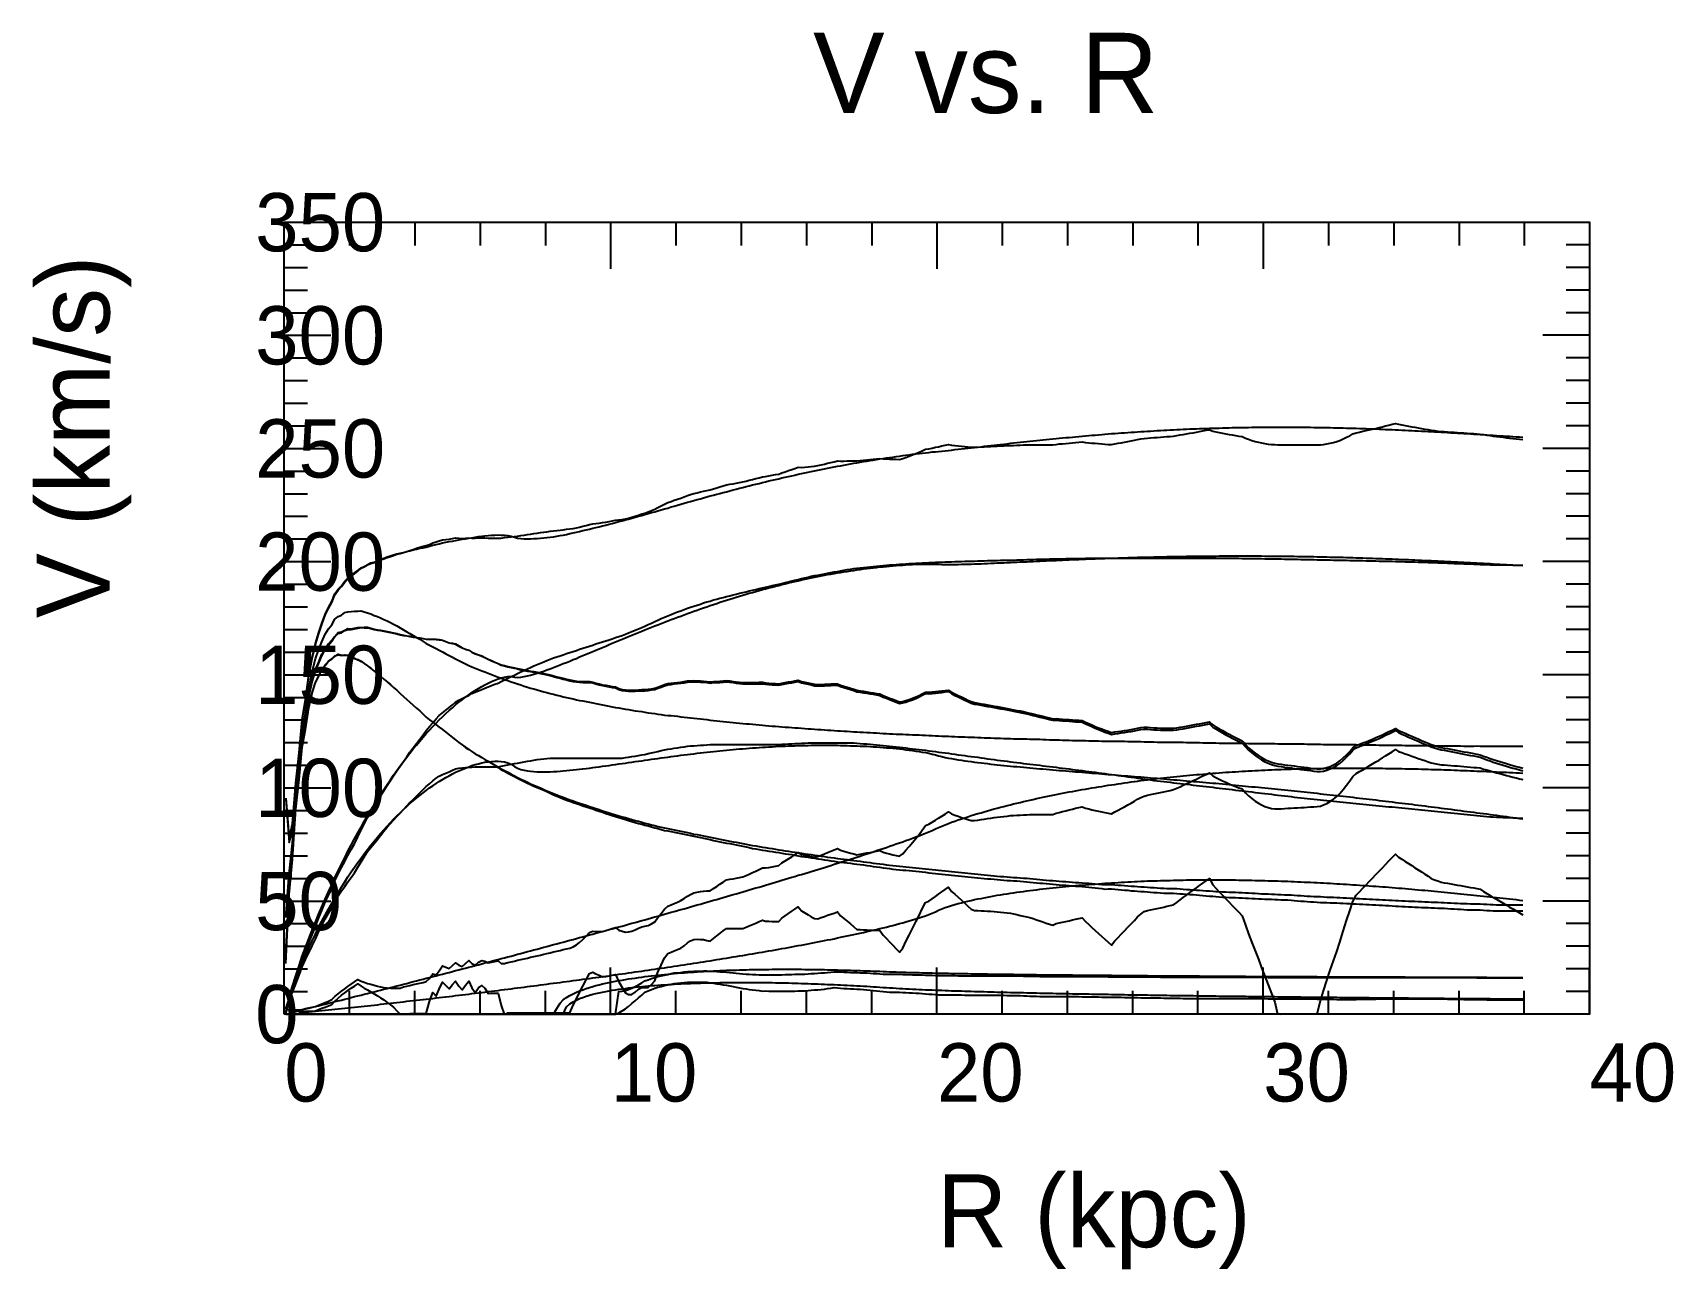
# Model space of a CAD drawing. Extents: x -35 to 191, y -35 to 135.
import ezdxf

# ---------------------------------------------------------------- set-up
doc = ezdxf.new("R2010")
doc.units = 0

msp = doc.modelspace()

# ---------------------------------------------------------------- texts
at = {"color": 0}
for s, height, p in [('V vs. R', 11, (72.6, 123.73)), ('350', 8, (-4, 104.73)), ('300', 8, (-4, 89.2)), ('250', 8, (-4, 73.67)), ('200', 8, (-4, 58.13)), ('150', 8, (-4, 42.6)), ('100', 8, (-4, 27.07)), ('50', 8, (-4, 11.53)), ('0', 8, (-4, -4)), ('0', 8, (0, -12)), ('10', 8, (44.8, -12)), ('20', 8, (89.6, -12)), ('30', 8, (134.4, -12)), ('40', 8, (179.2, -12)), ('R (kpc)', 10, (89.6, -32))]:
    msp.add_text(s, height=height, dxfattribs=at).set_placement(p)
msp.add_text('V (km/s)', height=10, rotation=90, dxfattribs=at).set_placement((-24, 54.37))

# ---------------------------------------------------------------- linework, layer by layer
at = {"color": 0}
for p, q in [((8.96, 108.73), (8.96, 105.53)), ((17.92, 108.73), (17.92, 105.53)), ((26.88, 108.73), (26.88, 105.53)), ((35.84, 108.73), (35.84, 105.53)), ((44.8, 108.73), (44.8, 102.33)), ((53.76, 108.73), (53.76, 105.53)), ((62.72, 108.73), (62.72, 105.53)), ((71.68, 108.73), (71.68, 105.53)), ((80.64, 108.73), (80.64, 105.53)), ((89.6, 108.73), (89.6, 102.33)), ((98.56, 108.73), (98.56, 105.53)), ((107.52, 108.73), (107.52, 105.53)), ((116.48, 108.73), (116.48, 105.53)), ((125.44, 108.73), (125.44, 105.53)), ((134.4, 108.73), (134.4, 102.33)), ((143.36, 108.73), (143.36, 105.53)), ((152.32, 108.73), (152.32, 105.53)), ((161.28, 108.73), (161.28, 105.53)), ((170.24, 108.73), (170.24, 105.53)), ((179.2, 108.73), (179.2, 102.33)), ((0, 105.62), (3.2, 105.62)), ((179.2, 105.62), (176, 105.62)), ((0, 102.52), (3.2, 102.52)), ((179.2, 102.52), (176, 102.52)), ((0, 99.41), (3.2, 99.41)), ((179.2, 99.41), (176, 99.41)), ((0, 96.3), (3.2, 96.3)), ((179.2, 96.3), (176, 96.3)), ((0, 93.2), (6.4, 93.2)), ((179.2, 93.2), (172.8, 93.2)), ((0, 90.09), (3.2, 90.09)), ((179.2, 90.09), (176, 90.09)), ((0, 86.98), (3.2, 86.98)), ((179.2, 86.98), (176, 86.98)), ((0, 83.88), (3.2, 83.88)), ((179.2, 83.88), (176, 83.88)), ((0, 80.77), (3.2, 80.77)), ((179.2, 80.77), (176, 80.77)), ((0, 77.67), (6.4, 77.67)), ((179.2, 77.67), (172.8, 77.67)), ((0, 74.56), (3.2, 74.56)), ((179.2, 74.56), (176, 74.56)), ((0, 71.45), (3.2, 71.45)), ((179.2, 71.45), (176, 71.45)), ((0, 68.35), (3.2, 68.35)), ((179.2, 68.35), (176, 68.35)), ((0, 65.24), (3.2, 65.24)), ((179.2, 65.24), (176, 65.24)), ((0, 62.13), (6.4, 62.13)), ((179.2, 62.13), (172.8, 62.13)), ((0, 59.03), (3.2, 59.03)), ((179.2, 59.03), (176, 59.03)), ((0, 55.92), (3.2, 55.92)), ((179.2, 55.92), (176, 55.92)), ((0, 52.81), (3.2, 52.81)), ((179.2, 52.81), (176, 52.81)), ((0, 49.71), (3.2, 49.71)), ((179.2, 49.71), (176, 49.71)), ((0, 46.6), (6.4, 46.6)), ((179.2, 46.6), (172.8, 46.6)), ((0, 43.49), (3.2, 43.49)), ((179.2, 43.49), (176, 43.49)), ((0, 40.39), (3.2, 40.39)), ((179.2, 40.39), (176, 40.39)), ((0, 37.28), (3.2, 37.28)), ((179.2, 37.28), (176, 37.28)), ((0, 34.17), (3.2, 34.17)), ((179.2, 34.17), (176, 34.17)), ((0, 31.07), (6.4, 31.07)), ((179.2, 31.07), (172.8, 31.07)), ((0, 27.96), (3.2, 27.96)), ((179.2, 27.96), (176, 27.96)), ((0, 24.85), (3.2, 24.85)), ((179.2, 24.85), (176, 24.85)), ((0, 21.75), (3.2, 21.75)), ((179.2, 21.75), (176, 21.75)), ((0, 18.64), (3.2, 18.64)), ((179.2, 18.64), (176, 18.64)), ((0, 15.53), (6.4, 15.53)), ((179.2, 15.53), (172.8, 15.53)), ((0, 12.43), (3.2, 12.43)), ((179.2, 12.43), (176, 12.43)), ((0, 9.32), (3.2, 9.32)), ((179.2, 9.32), (176, 9.32)), ((0, 6.21), (3.2, 6.21)), ((44.8, 0), (44.8, 6.4)), ((89.6, 0), (89.6, 6.4)), ((134.4, 0), (134.4, 6.4)), ((179.2, 6.21), (176, 6.21)), ((179.2, 0), (179.2, 6.4)), ((0, 3.11), (3.2, 3.11)), ((8.96, 0), (8.96, 3.2)), ((17.92, 0), (17.92, 3.2)), ((26.88, 0), (26.88, 3.2)), ((35.84, 0), (35.84, 3.2)), ((53.76, 0), (53.76, 3.2)), ((62.72, 0), (62.72, 3.2)), ((71.68, 0), (71.68, 3.2)), ((80.64, 0), (80.64, 3.2)), ((98.56, 0), (98.56, 3.2)), ((107.52, 0), (107.52, 3.2)), ((116.48, 0), (116.48, 3.2)), ((125.44, 0), (125.44, 3.2)), ((143.36, 0), (143.36, 3.2)), ((152.32, 0), (152.32, 3.2)), ((161.28, 0), (161.28, 3.2)), ((170.24, 0), (170.24, 3.2)), ((179.2, 3.11), (176, 3.11))]:
    msp.add_line(p, q, dxfattribs=at)
msp.add_lwpolyline([(0, 0), (0, 108.73), (179.2, 108.73), (179.2, 0)], close=True, dxfattribs=at)
at = {"color": 4}
for points in [[(0.22, 29.66), (0.67, 24.02), (1.12, 26.06), (1.57, 31.7), (2.02, 35.78), (2.46, 40.31), (2.91, 43.08), (3.36, 46.44), (3.81, 48.81), (4.26, 50.74), (4.7, 52.1), (5.15, 53.49), (5.6, 54.76), (6.05, 55.7), (6.5, 56.53), (6.94, 57.57), (7.39, 58.23), (7.84, 58.71), (8.29, 59.32), (8.74, 59.73), (9.18, 60.08), (9.63, 60.45), (10.08, 60.82), (10.53, 61.22), (10.98, 61.43), (11.42, 61.69), (11.87, 61.88), (12.32, 62), (12.77, 62.19), (13.22, 62.39), (13.66, 62.53), (14.11, 62.71), (14.56, 62.85), (15.01, 62.98), (15.46, 63.16), (15.9, 63.25), (16.35, 63.38), (16.8, 63.54), (17.25, 63.67), (17.7, 63.81), (18.14, 63.96), (18.59, 64.1), (19.04, 64.23), (19.49, 64.33), (19.94, 64.5), (20.38, 64.72), (20.83, 64.86), (21.28, 65), (21.73, 65.14), (22.18, 65.16), (22.62, 65.2), (23.07, 65.3), (23.52, 65.4), (23.97, 65.36), (24.42, 65.32), (24.86, 65.35), (25.31, 65.39), (25.76, 65.35), (26.21, 65.34), (26.66, 65.38), (27.1, 65.4), (27.55, 65.39), (28, 65.36), (28.45, 65.37), (28.9, 65.37), (29.34, 65.37), (29.79, 65.37), (30.24, 65.42), (30.69, 65.48), (31.14, 65.53), (31.58, 65.59), (32.03, 65.64), (32.48, 65.7), (32.93, 65.76), (33.38, 65.83), (33.82, 65.9), (34.27, 65.98), (34.72, 66.05), (35.17, 66.11), (35.62, 66.18), (36.06, 66.24), (36.51, 66.31), (36.96, 66.36), (37.41, 66.41), (37.86, 66.46), (38.3, 66.51), (38.75, 66.57), (39.2, 66.62), (39.65, 66.69), (40.1, 66.77), (40.54, 66.87), (40.99, 66.99), (41.44, 67.11), (41.89, 67.24), (42.34, 67.32), (42.78, 67.37), (43.23, 67.42), (43.68, 67.48), (44.13, 67.56), (44.58, 67.63), (45.02, 67.71), (45.47, 67.8), (45.92, 67.87), (46.37, 67.9), (46.82, 67.99), (47.26, 68.11), (47.71, 68.23), (48.16, 68.37), (48.61, 68.52), (49.06, 68.67), (49.5, 68.8), (49.95, 68.96), (50.4, 69.13), (50.85, 69.31), (51.3, 69.54), (51.74, 69.77), (52.19, 70.02), (52.64, 70.23), (53.09, 70.4), (53.54, 70.55), (53.98, 70.7), (54.43, 70.86), (54.88, 71.03), (55.33, 71.2), (55.78, 71.35), (56.22, 71.48), (56.67, 71.59), (57.12, 71.69), (57.57, 71.79), (58.02, 71.88), (58.46, 71.97), (58.91, 72.12), (59.36, 72.25), (59.81, 72.38), (60.26, 72.52), (60.7, 72.66), (61.15, 72.74), (61.6, 72.82), (62.05, 72.91), (62.5, 72.99), (62.94, 73.07), (63.39, 73.18), (63.84, 73.29), (64.29, 73.4), (64.74, 73.52), (65.18, 73.64), (65.63, 73.75), (66.08, 73.82), (66.53, 73.9), (66.98, 73.98), (67.42, 74.07), (67.87, 74.15), (68.32, 74.32), (68.77, 74.47), (69.22, 74.62), (69.66, 74.78), (70.11, 74.93), (70.56, 75.08), (71.01, 75.07), (71.46, 75.11), (71.9, 75.15), (72.35, 75.2), (72.8, 75.23), (73.25, 75.31), (73.7, 75.42), (74.14, 75.53), (74.59, 75.63), (75.04, 75.74), (75.49, 75.85), (75.94, 75.95), (76.38, 75.93), (76.83, 75.94), (77.28, 75.95), (77.73, 75.96), (78.18, 75.97), (78.62, 75.96), (79.07, 76.01), (79.52, 76.06), (79.97, 76.11), (80.42, 76.15), (80.86, 76.2), (81.31, 76.24), (81.76, 76.29), (82.21, 76.24), (82.66, 76.23), (83.1, 76.21), (83.55, 76.2), (84, 76.18), (84.45, 76.17), (84.9, 76.28), (85.34, 76.43), (85.79, 76.59), (86.24, 76.77), (86.69, 76.95), (87.14, 77.14), (87.58, 77.34), (88.03, 77.55), (88.48, 77.62), (88.93, 77.72), (89.38, 77.82), (89.82, 77.91), (90.27, 78.01), (90.72, 78.12), (91.17, 78.22), (91.62, 78.13), (92.06, 78.07), (92.51, 78.02), (92.96, 77.97), (93.41, 77.92), (93.86, 77.87), (94.3, 77.83), (94.75, 77.82), (95.2, 77.85), (95.65, 77.87), (96.1, 77.9), (96.54, 77.92), (96.99, 77.95), (97.44, 77.97), (97.89, 77.99), (98.34, 78.01), (98.78, 78.03), (99.23, 78.05), (99.68, 78.07), (100.13, 78.09), (100.58, 78.11), (101.02, 78.12), (101.47, 78.14), (101.92, 78.15), (102.37, 78.16), (102.82, 78.16), (103.26, 78.16), (103.71, 78.17), (104.16, 78.17), (104.61, 78.17), (105.06, 78.17), (105.5, 78.18), (105.95, 78.23), (106.4, 78.28), (106.85, 78.32), (107.3, 78.35), (107.74, 78.39), (108.19, 78.43), (108.64, 78.47), (109.09, 78.52), (109.54, 78.56), (109.98, 78.49), (110.43, 78.45), (110.88, 78.41), (111.33, 78.37), (111.78, 78.33), (112.22, 78.29), (112.67, 78.26), (113.12, 78.23), (113.57, 78.21), (114.02, 78.3), (114.46, 78.38), (114.91, 78.46), (115.36, 78.54), (115.81, 78.62), (116.26, 78.71), (116.7, 78.8), (117.15, 78.89), (117.6, 78.98), (118.05, 79.05), (118.5, 79.09), (118.94, 79.12), (119.39, 79.15), (119.84, 79.18), (120.29, 79.21), (120.74, 79.24), (121.18, 79.29), (121.63, 79.32), (122.08, 79.36), (122.53, 79.44), (122.98, 79.52), (123.42, 79.59), (123.87, 79.67), (124.32, 79.75), (124.77, 79.83), (125.22, 79.91), (125.66, 79.99), (126.11, 80.07), (126.56, 80.16), (127.01, 80.24), (127.46, 80.06), (127.9, 79.96), (128.35, 79.86), (128.8, 79.77), (129.25, 79.68), (129.7, 79.6), (130.14, 79.52), (130.59, 79.44), (131.04, 79.37), (131.49, 79.29), (131.94, 79.09), (132.38, 78.92), (132.83, 78.76), (133.28, 78.63), (133.73, 78.52), (134.18, 78.42), (134.62, 78.34), (135.07, 78.27), (135.52, 78.22), (135.97, 78.19), (136.42, 78.18), (136.86, 78.18), (137.31, 78.18), (137.76, 78.18), (138.21, 78.18), (138.66, 78.18), (139.1, 78.18), (139.55, 78.17), (140, 78.17), (140.45, 78.17), (140.9, 78.17), (141.34, 78.16), (141.79, 78.16), (142.24, 78.18), (142.69, 78.23), (143.14, 78.3), (143.58, 78.39), (144.03, 78.5), (144.48, 78.63), (144.93, 78.78), (145.38, 78.98), (145.82, 79.2), (146.27, 79.42), (146.72, 79.66), (147.17, 79.83), (147.62, 79.92), (148.06, 80.02), (148.51, 80.11), (148.96, 80.22), (149.41, 80.32), (149.86, 80.42), (150.3, 80.53), (150.75, 80.64), (151.2, 80.75), (151.65, 80.87), (152.1, 80.99), (152.54, 81.1), (152.99, 80.98), (153.44, 80.9), (153.89, 80.82), (154.34, 80.73), (154.78, 80.65), (155.23, 80.57), (155.68, 80.49), (156.13, 80.41), (156.58, 80.33), (157.02, 80.25), (157.47, 80.17), (157.92, 80.11), (158.37, 80.06), (158.82, 80.01), (159.26, 79.98), (159.71, 79.95), (160.16, 79.92), (160.61, 79.89), (161.06, 79.86), (161.5, 79.83), (161.95, 79.8), (162.4, 79.77), (162.85, 79.74), (163.3, 79.7), (163.74, 79.68), (164.19, 79.64), (164.64, 79.56), (165.09, 79.49), (165.54, 79.43), (165.98, 79.37), (166.43, 79.31), (166.88, 79.25), (167.33, 79.2), (167.78, 79.14), (168.22, 79.09), (168.67, 79.04), (169.12, 78.99), (169.57, 78.94), (170.02, 78.88)], [(0.22, 0.71), (0.67, 2.11), (1.12, 3.45), (1.57, 4.79), (2.02, 6.13), (2.46, 7.47), (2.91, 8.65), (3.36, 9.78), (3.81, 10.9), (4.26, 12.02), (4.7, 13.14), (5.15, 14.25), (5.6, 15.36), (6.05, 16.31), (6.5, 17.29), (6.94, 18.28), (7.39, 19.26), (7.84, 20.13), (8.29, 20.95), (8.74, 21.77), (9.18, 22.59), (9.63, 23.4), (10.08, 24.34), (10.53, 25.24), (10.98, 26.13), (11.42, 27.02), (11.87, 27.73), (12.32, 28.47), (12.77, 29.21), (13.22, 29.95), (13.66, 30.68), (14.11, 31.41), (14.56, 32.08), (15.01, 32.74), (15.46, 33.39), (15.9, 34.05), (16.35, 34.69), (16.8, 35.34), (17.25, 35.96), (17.7, 36.57), (18.14, 37.17), (18.59, 37.77), (19.04, 38.37), (19.49, 38.92), (19.94, 39.47), (20.38, 40.01), (20.83, 40.54), (21.28, 40.98), (21.73, 41.35), (22.18, 41.73), (22.62, 42.1), (23.07, 42.47), (23.52, 42.84), (23.97, 43.09), (24.42, 43.32), (24.86, 43.55), (25.31, 43.77), (25.76, 44), (26.21, 44.22), (26.66, 44.4), (27.1, 44.58), (27.55, 44.76), (28, 44.94), (28.45, 45.11), (28.9, 45.29), (29.34, 45.45), (29.79, 45.69), (30.24, 45.91), (30.69, 46.13), (31.14, 46.35), (31.58, 46.56), (32.03, 46.77), (32.48, 46.98), (32.93, 47.19), (33.38, 47.4), (33.82, 47.61), (34.27, 47.82), (34.72, 48.01), (35.17, 48.2), (35.62, 48.38), (36.06, 48.57), (36.51, 48.75), (36.96, 48.9), (37.41, 49.05), (37.86, 49.2), (38.3, 49.35), (38.75, 49.5), (39.2, 49.65), (39.65, 49.79), (40.1, 49.94), (40.54, 50.09), (40.99, 50.24), (41.44, 50.38), (41.89, 50.53), (42.34, 50.68), (42.78, 50.82), (43.23, 50.97), (43.68, 51.11), (44.13, 51.26), (44.58, 51.4), (45.02, 51.54), (45.47, 51.69), (45.92, 51.83), (46.37, 51.97), (46.82, 52.17), (47.26, 52.36), (47.71, 52.55), (48.16, 52.73), (48.61, 52.92), (49.06, 53.1), (49.5, 53.28), (49.95, 53.5), (50.4, 53.7), (50.85, 53.91), (51.3, 54.11), (51.74, 54.31), (52.19, 54.51), (52.64, 54.69), (53.09, 54.87), (53.54, 55.04), (53.98, 55.22), (54.43, 55.39), (54.88, 55.56), (55.33, 55.73), (55.78, 55.88), (56.22, 56.02), (56.67, 56.17), (57.12, 56.31), (57.57, 56.45), (58.02, 56.59), (58.46, 56.72), (58.91, 56.86), (59.36, 56.98), (59.81, 57.1), (60.26, 57.21), (60.7, 57.33), (61.15, 57.44), (61.6, 57.55), (62.05, 57.67), (62.5, 57.78), (62.94, 57.89), (63.39, 58), (63.84, 58.1), (64.29, 58.21), (64.74, 58.32), (65.18, 58.42), (65.63, 58.53), (66.08, 58.63), (66.53, 58.73), (66.98, 58.83), (67.42, 58.93), (67.87, 59.03), (68.32, 59.14), (68.77, 59.26), (69.22, 59.37), (69.66, 59.48), (70.11, 59.59), (70.56, 59.69), (71.01, 59.8), (71.46, 59.91), (71.9, 60.01), (72.35, 60.12), (72.8, 60.21), (73.25, 60.29), (73.7, 60.38), (74.14, 60.46), (74.59, 60.55), (75.04, 60.63), (75.49, 60.71), (75.94, 60.79), (76.38, 60.87), (76.83, 60.95), (77.28, 61.03), (77.73, 61.11), (78.18, 61.18), (78.62, 61.23), (79.07, 61.28), (79.52, 61.32), (79.97, 61.37), (80.42, 61.42), (80.86, 61.46), (81.31, 61.51), (81.76, 61.55), (82.21, 61.59), (82.66, 61.64), (83.1, 61.68), (83.55, 61.71), (84, 61.74), (84.45, 61.77), (84.9, 61.8), (85.34, 61.83), (85.79, 61.86), (86.24, 61.88), (86.69, 61.91), (87.14, 61.93), (87.58, 61.96), (88.03, 61.98), (88.48, 62), (88.93, 62.02), (89.38, 62.04), (89.82, 62.06), (90.27, 62.07), (90.72, 62.09), (91.17, 62.1), (91.62, 62.12), (92.06, 62.13), (92.51, 62.15), (92.96, 62.16), (93.41, 62.17), (93.86, 62.19), (94.3, 62.2), (94.75, 62.21), (95.2, 62.22), (95.65, 62.24), (96.1, 62.25), (96.54, 62.26), (96.99, 62.27), (97.44, 62.28), (97.89, 62.3), (98.34, 62.31), (98.78, 62.32), (99.23, 62.33), (99.68, 62.34), (100.13, 62.35), (100.58, 62.37), (101.02, 62.38), (101.47, 62.39), (101.92, 62.41), (102.37, 62.42), (102.82, 62.43), (103.26, 62.45), (103.71, 62.46), (104.16, 62.47), (104.61, 62.48), (105.06, 62.49), (105.5, 62.5), (105.95, 62.51), (106.4, 62.52), (106.85, 62.53), (107.3, 62.54), (107.74, 62.54), (108.19, 62.55), (108.64, 62.56), (109.09, 62.56), (109.54, 62.57), (109.98, 62.58), (110.43, 62.58), (110.88, 62.59), (111.33, 62.59), (111.78, 62.6), (112.22, 62.6), (112.67, 62.61), (113.12, 62.61), (113.57, 62.61), (114.02, 62.61), (114.46, 62.61), (114.91, 62.61), (115.36, 62.62), (115.81, 62.62), (116.26, 62.62), (116.7, 62.62), (117.15, 62.62), (117.6, 62.61), (118.05, 62.61), (118.5, 62.61), (118.94, 62.61), (119.39, 62.61), (119.84, 62.61), (120.29, 62.61), (120.74, 62.61), (121.18, 62.62), (121.63, 62.62), (122.08, 62.62), (122.53, 62.62), (122.98, 62.62), (123.42, 62.62), (123.87, 62.62), (124.32, 62.62), (124.77, 62.62), (125.22, 62.62), (125.66, 62.62), (126.11, 62.62), (126.56, 62.61), (127.01, 62.61), (127.46, 62.61), (127.9, 62.61), (128.35, 62.6), (128.8, 62.6), (129.25, 62.6), (129.7, 62.59), (130.14, 62.59), (130.59, 62.58), (131.04, 62.58), (131.49, 62.57), (131.94, 62.57), (132.38, 62.56), (132.83, 62.56), (133.28, 62.55), (133.73, 62.54), (134.18, 62.54), (134.62, 62.53), (135.07, 62.52), (135.52, 62.52), (135.97, 62.51), (136.42, 62.5), (136.86, 62.49), (137.31, 62.48), (137.76, 62.47), (138.21, 62.47), (138.66, 62.46), (139.1, 62.45), (139.55, 62.44), (140, 62.43), (140.45, 62.42), (140.9, 62.41), (141.34, 62.4), (141.79, 62.39), (142.24, 62.38), (142.69, 62.37), (143.14, 62.37), (143.58, 62.36), (144.03, 62.35), (144.48, 62.34), (144.93, 62.33), (145.38, 62.32), (145.82, 62.31), (146.27, 62.3), (146.72, 62.29), (147.17, 62.28), (147.62, 62.27), (148.06, 62.26), (148.51, 62.25), (148.96, 62.24), (149.41, 62.23), (149.86, 62.22), (150.3, 62.21), (150.75, 62.2), (151.2, 62.19), (151.65, 62.18), (152.1, 62.17), (152.54, 62.16), (152.99, 62.14), (153.44, 62.13), (153.89, 62.12), (154.34, 62.11), (154.78, 62.1), (155.23, 62.08), (155.68, 62.07), (156.13, 62.06), (156.58, 62.04), (157.02, 62.03), (157.47, 62.01), (157.92, 61.99), (158.37, 61.98), (158.82, 61.96), (159.26, 61.94), (159.71, 61.93), (160.16, 61.91), (160.61, 61.89), (161.06, 61.88), (161.5, 61.86), (161.95, 61.84), (162.4, 61.82), (162.85, 61.81), (163.3, 61.79), (163.74, 61.77), (164.19, 61.75), (164.64, 61.73), (165.09, 61.72), (165.54, 61.71), (165.98, 61.7), (166.43, 61.7), (166.88, 61.69), (167.33, 61.68), (167.78, 61.68), (168.22, 61.67), (168.67, 61.66), (169.12, 61.65), (169.57, 61.64), (170.02, 61.64)], [(0.22, 7.07), (0.67, 17.09), (1.12, 22.29), (1.57, 29.3), (2.02, 33.84), (2.46, 38.58), (2.91, 41.37), (3.36, 44.72), (3.81, 47), (4.26, 48.78), (4.7, 49.95), (5.15, 51.13), (5.6, 52.16), (6.05, 52.89), (6.5, 53.46), (6.94, 54.25), (7.39, 54.61), (7.84, 54.79), (8.29, 55.13), (8.74, 55.25), (9.18, 55.29), (9.63, 55.33), (10.08, 55.32), (10.53, 55.38), (10.98, 55.22), (11.42, 55.1), (11.87, 54.98), (12.32, 54.74), (12.77, 54.58), (13.22, 54.42), (13.66, 54.18), (14.11, 53.99), (14.56, 53.76), (15.01, 53.52), (15.46, 53.33), (15.9, 53.03), (16.35, 52.76), (16.8, 52.51), (17.25, 52.24), (17.7, 51.99), (18.14, 51.73), (18.59, 51.46), (19.04, 51.17), (19.49, 50.88), (19.94, 50.64), (20.38, 50.43), (20.83, 50.19), (21.28, 49.97), (21.73, 49.74), (22.18, 49.49), (22.62, 49.25), (23.07, 49.01), (23.52, 48.78), (23.97, 48.55), (24.42, 48.32), (24.86, 48.09), (25.31, 47.88), (25.76, 47.69), (26.21, 47.5), (26.66, 47.32), (27.1, 47.15), (27.55, 46.98), (28, 46.8), (28.45, 46.63), (28.9, 46.45), (29.34, 46.28), (29.79, 46.11), (30.24, 45.96), (30.69, 45.8), (31.14, 45.64), (31.58, 45.49), (32.03, 45.34), (32.48, 45.19), (32.93, 45.05), (33.38, 44.91), (33.82, 44.77), (34.27, 44.65), (34.72, 44.52), (35.17, 44.4), (35.62, 44.27), (36.06, 44.15), (36.51, 44.03), (36.96, 43.91), (37.41, 43.8), (37.86, 43.69), (38.3, 43.58), (38.75, 43.48), (39.2, 43.37), (39.65, 43.27), (40.1, 43.17), (40.54, 43.08), (40.99, 43), (41.44, 42.91), (41.89, 42.81), (42.34, 42.72), (42.78, 42.63), (43.23, 42.54), (43.68, 42.45), (44.13, 42.37), (44.58, 42.28), (45.02, 42.2), (45.47, 42.12), (45.92, 42.04), (46.37, 41.96), (46.82, 41.88), (47.26, 41.81), (47.71, 41.74), (48.16, 41.66), (48.61, 41.59), (49.06, 41.53), (49.5, 41.46), (49.95, 41.39), (50.4, 41.32), (50.85, 41.26), (51.3, 41.19), (51.74, 41.13), (52.19, 41.07), (52.64, 41.02), (53.09, 40.99), (53.54, 40.94), (53.98, 40.89), (54.43, 40.83), (54.88, 40.78), (55.33, 40.73), (55.78, 40.67), (56.22, 40.62), (56.67, 40.58), (57.12, 40.53), (57.57, 40.48), (58.02, 40.43), (58.46, 40.38), (58.91, 40.33), (59.36, 40.28), (59.81, 40.23), (60.26, 40.18), (60.7, 40.14), (61.15, 40.1), (61.6, 40.06), (62.05, 40.01), (62.5, 39.97), (62.94, 39.92), (63.39, 39.88), (63.84, 39.84), (64.29, 39.79), (64.74, 39.75), (65.18, 39.71), (65.63, 39.67), (66.08, 39.64), (66.53, 39.6), (66.98, 39.56), (67.42, 39.53), (67.87, 39.49), (68.32, 39.46), (68.77, 39.42), (69.22, 39.39), (69.66, 39.36), (70.11, 39.32), (70.56, 39.29), (71.01, 39.25), (71.46, 39.22), (71.9, 39.19), (72.35, 39.16), (72.8, 39.13), (73.25, 39.1), (73.7, 39.07), (74.14, 39.03), (74.59, 39), (75.04, 38.97), (75.49, 38.94), (75.94, 38.91), (76.38, 38.89), (76.83, 38.86), (77.28, 38.83), (77.73, 38.81), (78.18, 38.78), (78.62, 38.76), (79.07, 38.73), (79.52, 38.71), (79.97, 38.68), (80.42, 38.65), (80.86, 38.63), (81.31, 38.6), (81.76, 38.58), (82.21, 38.55), (82.66, 38.53), (83.1, 38.5), (83.55, 38.48), (84, 38.46), (84.45, 38.44), (84.9, 38.42), (85.34, 38.4), (85.79, 38.38), (86.24, 38.36), (86.69, 38.34), (87.14, 38.33), (87.58, 38.31), (88.03, 38.29), (88.48, 38.26), (88.93, 38.24), (89.38, 38.22), (89.82, 38.2), (90.27, 38.18), (90.72, 38.17), (91.17, 38.15), (91.62, 38.13), (92.06, 38.11), (92.51, 38.09), (92.96, 38.08), (93.41, 38.06), (93.86, 38.04), (94.3, 38.02), (94.75, 38.01), (95.2, 37.99), (95.65, 37.97), (96.1, 37.95), (96.54, 37.94), (96.99, 37.92), (97.44, 37.9), (97.89, 37.89), (98.34, 37.88), (98.78, 37.86), (99.23, 37.85), (99.68, 37.84), (100.13, 37.82), (100.58, 37.82), (101.02, 37.81), (101.47, 37.8), (101.92, 37.79), (102.37, 37.77), (102.82, 37.76), (103.26, 37.74), (103.71, 37.73), (104.16, 37.71), (104.61, 37.7), (105.06, 37.68), (105.5, 37.67), (105.95, 37.66), (106.4, 37.64), (106.85, 37.63), (107.3, 37.62), (107.74, 37.6), (108.19, 37.59), (108.64, 37.58), (109.09, 37.58), (109.54, 37.57), (109.98, 37.56), (110.43, 37.54), (110.88, 37.53), (111.33, 37.52), (111.78, 37.51), (112.22, 37.5), (112.67, 37.49), (113.12, 37.49), (113.57, 37.5), (114.02, 37.5), (114.46, 37.48), (114.91, 37.47), (115.36, 37.46), (115.81, 37.45), (116.26, 37.44), (116.7, 37.43), (117.15, 37.42), (117.6, 37.41), (118.05, 37.4), (118.5, 37.39), (118.94, 37.38), (119.39, 37.37), (119.84, 37.36), (120.29, 37.35), (120.74, 37.34), (121.18, 37.35), (121.63, 37.35), (122.08, 37.35), (122.53, 37.34), (122.98, 37.33), (123.42, 37.32), (123.87, 37.31), (124.32, 37.3), (124.77, 37.29), (125.22, 37.28), (125.66, 37.28), (126.11, 37.27), (126.56, 37.26), (127.01, 37.25), (127.46, 37.24), (127.9, 37.23), (128.35, 37.22), (128.8, 37.21), (129.25, 37.2), (129.7, 37.21), (130.14, 37.21), (130.59, 37.21), (131.04, 37.2), (131.49, 37.2), (131.94, 37.19), (132.38, 37.18), (132.83, 37.17), (133.28, 37.17), (133.73, 37.16), (134.18, 37.15), (134.62, 37.15), (135.07, 37.15), (135.52, 37.14), (135.97, 37.14), (136.42, 37.13), (136.86, 37.13), (137.31, 37.13), (137.76, 37.12), (138.21, 37.12), (138.66, 37.11), (139.1, 37.1), (139.55, 37.09), (140, 37.09), (140.45, 37.08), (140.9, 37.07), (141.34, 37.06), (141.79, 37.06), (142.24, 37.05), (142.69, 37.04), (143.14, 37.04), (143.58, 37.04), (144.03, 37.03), (144.48, 37.03), (144.93, 37.02), (145.38, 37.02), (145.82, 37.02), (146.27, 37.01), (146.72, 37), (147.17, 37), (147.62, 36.99), (148.06, 36.98), (148.51, 36.98), (148.96, 36.97), (149.41, 36.96), (149.86, 36.96), (150.3, 36.95), (150.75, 36.95), (151.2, 36.94), (151.65, 36.94), (152.1, 36.93), (152.54, 36.92), (152.99, 36.92), (153.44, 36.91), (153.89, 36.9), (154.34, 36.9), (154.78, 36.89), (155.23, 36.89), (155.68, 36.88), (156.13, 36.88), (156.58, 36.88), (157.02, 36.87), (157.47, 36.87), (157.92, 36.86), (158.37, 36.86), (158.82, 36.85), (159.26, 36.85), (159.71, 36.84), (160.16, 36.83), (160.61, 36.83), (161.06, 36.82), (161.5, 36.82), (161.95, 36.81), (162.4, 36.81), (162.85, 36.81), (163.3, 36.81), (163.74, 36.82), (164.19, 36.81), (164.64, 36.81), (165.09, 36.8), (165.54, 36.8), (165.98, 36.79), (166.43, 36.79), (166.88, 36.79), (167.33, 36.79), (167.78, 36.79), (168.22, 36.79), (168.67, 36.81), (169.12, 36.8), (169.57, 36.81), (170.02, 36.81)], [(0.22, 0.65), (0.67, 0.59), (1.12, 0.57), (1.57, 0.59), (2.02, 0.61), (2.46, 0.66), (2.91, 0.77), (3.36, 0.86), (3.81, 0.96), (4.26, 1.06), (4.7, 1.24), (5.15, 1.42), (5.6, 1.61), (6.05, 1.8), (6.5, 1.99), (6.94, 2.4), (7.39, 2.78), (7.84, 3.17), (8.29, 3.49), (8.74, 3.81), (9.18, 4.13), (9.63, 4.45), (10.08, 4.76), (10.53, 4.52), (10.98, 4.37), (11.42, 4.22), (11.87, 4.1), (12.32, 3.96), (12.77, 3.84), (13.22, 3.75), (13.66, 3.68), (14.11, 3.61), (14.56, 3.57), (15.01, 3.57), (15.46, 3.57), (15.9, 3.57), (16.35, 3.74), (16.8, 3.84), (17.25, 3.95), (17.7, 4.05), (18.14, 4.16), (18.59, 4.26), (19.04, 4.36), (19.49, 4.47), (19.94, 4.89), (20.38, 5.55), (20.83, 5.38), (21.28, 5.95), (21.73, 6.65), (22.18, 6.43), (22.62, 6.25), (23.07, 6.68), (23.52, 7.06), (23.97, 6.71), (24.42, 6.52), (24.86, 6.97), (25.31, 7.36), (25.76, 6.94), (26.21, 6.73), (26.66, 7.12), (27.1, 7.38), (27.55, 7.27), (28, 7.03), (28.45, 7.15), (28.9, 7.24), (29.34, 7.34), (29.79, 6.96), (30.24, 6.96), (30.69, 7.07), (31.14, 7.18), (31.58, 7.28), (32.03, 7.39), (32.48, 7.49), (32.93, 7.6), (33.38, 7.7), (33.82, 7.81), (34.27, 7.91), (34.72, 8.02), (35.17, 8.12), (35.62, 8.23), (36.06, 8.33), (36.51, 8.44), (36.96, 8.54), (37.41, 8.65), (37.86, 8.75), (38.3, 8.86), (38.75, 8.97), (39.2, 9.07), (39.65, 9.26), (40.1, 9.52), (40.54, 9.85), (40.99, 10.24), (41.44, 10.69), (41.89, 11.2), (42.34, 11.38), (42.78, 11.36), (43.23, 11.35), (43.68, 11.35), (44.13, 11.48), (44.58, 11.61), (45.02, 11.75), (45.47, 11.88), (45.92, 11.55), (46.37, 11.38), (46.82, 11.26), (47.26, 11.31), (47.71, 11.4), (48.16, 11.59), (48.61, 11.81), (49.06, 11.98), (49.5, 12.08), (49.95, 12.18), (50.4, 12.42), (50.85, 12.69), (51.3, 13.25), (51.74, 13.8), (52.19, 14.39), (52.64, 14.81), (53.09, 15), (53.54, 15.19), (53.98, 15.39), (54.43, 15.6), (54.88, 15.88), (55.33, 16.19), (55.78, 16.44), (56.22, 16.65), (56.67, 16.75), (57.12, 16.82), (57.57, 16.89), (58.02, 16.91), (58.46, 16.95), (58.91, 17.25), (59.36, 17.54), (59.81, 17.84), (60.26, 18.14), (60.7, 18.44), (61.15, 18.51), (61.6, 18.59), (62.05, 18.68), (62.5, 18.76), (62.94, 18.85), (63.39, 19.04), (63.84, 19.24), (64.29, 19.44), (64.74, 19.65), (65.18, 19.87), (65.63, 20.08), (66.08, 20.08), (66.53, 20.15), (66.98, 20.22), (67.42, 20.31), (67.87, 20.39), (68.32, 20.77), (68.77, 21.04), (69.22, 21.33), (69.66, 21.61), (70.11, 21.89), (70.56, 22.17), (71.01, 21.9), (71.46, 21.81), (71.9, 21.72), (72.35, 21.64), (72.8, 21.56), (73.25, 21.64), (73.7, 21.82), (74.14, 22), (74.59, 22.19), (75.04, 22.37), (75.49, 22.55), (75.94, 22.73), (76.38, 22.5), (76.83, 22.36), (77.28, 22.23), (77.73, 22.11), (78.18, 22), (78.62, 21.89), (79.07, 21.96), (79.52, 22.04), (79.97, 22.13), (80.42, 22.21), (80.86, 22.29), (81.31, 22.38), (81.76, 22.46), (82.21, 22.24), (82.66, 22.11), (83.1, 22), (83.55, 21.89), (84, 21.79), (84.45, 21.7), (84.9, 22.03), (85.34, 22.51), (85.79, 23.02), (86.24, 23.55), (86.69, 24.1), (87.14, 24.68), (87.58, 25.27), (88.03, 25.88), (88.48, 26.07), (88.93, 26.35), (89.38, 26.63), (89.82, 26.91), (90.27, 27.19), (90.72, 27.47), (91.17, 27.76), (91.62, 27.49), (92.06, 27.33), (92.51, 27.17), (92.96, 27.02), (93.41, 26.87), (93.86, 26.73), (94.3, 26.59), (94.75, 26.57), (95.2, 26.64), (95.65, 26.71), (96.1, 26.78), (96.54, 26.85), (96.99, 26.92), (97.44, 26.98), (97.89, 27.03), (98.34, 27.09), (98.78, 27.15), (99.23, 27.2), (99.68, 27.26), (100.13, 27.28), (100.58, 27.31), (101.02, 27.33), (101.47, 27.36), (101.92, 27.38), (102.37, 27.41), (102.82, 27.4), (103.26, 27.41), (103.71, 27.41), (104.16, 27.41), (104.61, 27.41), (105.06, 27.41), (105.5, 27.42), (105.95, 27.59), (106.4, 27.7), (106.85, 27.81), (107.3, 27.92), (107.74, 28.03), (108.19, 28.15), (108.64, 28.26), (109.09, 28.37), (109.54, 28.47), (109.98, 28.3), (110.43, 28.18), (110.88, 28.07), (111.33, 27.96), (111.78, 27.86), (112.22, 27.76), (112.67, 27.67), (113.12, 27.58), (113.57, 27.5), (114.02, 27.77), (114.46, 28), (114.91, 28.23), (115.36, 28.48), (115.81, 28.73), (116.26, 28.98), (116.7, 29.24), (117.15, 29.5), (117.6, 29.73), (118.05, 29.94), (118.5, 30.07), (118.94, 30.16), (119.39, 30.25), (119.84, 30.33), (120.29, 30.42), (120.74, 30.52), (121.18, 30.62), (121.63, 30.72), (122.08, 30.82), (122.53, 31.01), (122.98, 31.22), (123.42, 31.43), (123.87, 31.65), (124.32, 31.86), (124.77, 32.07), (125.22, 32.28), (125.66, 32.49), (126.11, 32.7), (126.56, 32.92), (127.01, 33.13), (127.46, 32.7), (127.9, 32.48), (128.35, 32.26), (128.8, 32.04), (129.25, 31.84), (129.7, 31.64), (130.14, 31.45), (130.59, 31.27), (131.04, 31.09), (131.49, 30.92), (131.94, 30.4), (132.38, 29.98), (132.83, 29.59), (133.28, 29.26), (133.73, 28.97), (134.18, 28.73), (134.62, 28.53), (135.07, 28.36), (135.52, 28.25), (135.97, 28.19), (136.42, 28.19), (136.86, 28.2), (137.31, 28.23), (137.76, 28.26), (138.21, 28.29), (138.66, 28.31), (139.1, 28.34), (139.55, 28.37), (140, 28.39), (140.45, 28.42), (140.9, 28.44), (141.34, 28.47), (141.79, 28.49), (142.24, 28.57), (142.69, 28.72), (143.14, 28.93), (143.58, 29.21), (144.03, 29.52), (144.48, 29.89), (144.93, 30.31), (145.38, 30.85), (145.82, 31.42), (146.27, 32.01), (146.72, 32.62), (147.17, 33.06), (147.62, 33.31), (148.06, 33.56), (148.51, 33.82), (148.96, 34.08), (149.41, 34.35), (149.86, 34.62), (150.3, 34.89), (150.75, 35.17), (151.2, 35.45), (151.65, 35.74), (152.1, 36.03), (152.54, 36.32), (152.99, 36.08), (153.44, 35.91), (153.89, 35.75), (154.34, 35.59), (154.78, 35.43), (155.23, 35.27), (155.68, 35.12), (156.13, 34.96), (156.58, 34.81), (157.02, 34.66), (157.47, 34.51), (157.92, 34.41), (158.37, 34.32), (158.82, 34.24), (159.26, 34.21), (159.71, 34.18), (160.16, 34.14), (160.61, 34.11), (161.06, 34.07), (161.5, 34.03), (161.95, 34), (162.4, 33.96), (162.85, 33.92), (163.3, 33.88), (163.74, 33.84), (164.19, 33.8), (164.64, 33.65), (165.09, 33.52), (165.54, 33.39), (165.98, 33.27), (166.43, 33.14), (166.88, 33.02), (167.33, 32.9), (167.78, 32.78), (168.22, 32.66), (168.67, 32.55), (169.12, 32.43), (169.57, 32.32), (170.02, 32.21)], [(0.22, 0), (0.67, 0), (1.12, 0), (1.57, 0), (2.02, 0), (2.46, 0), (2.91, 0), (3.36, 0), (3.81, 0), (4.26, 0), (4.7, 0), (5.15, 0), (5.6, 0), (6.05, 0), (6.5, 0), (6.94, 0), (7.39, 0), (7.84, 0), (8.29, 0), (8.74, 0), (9.18, 0), (9.63, 0), (10.08, 0), (10.53, 0), (10.98, 0), (11.42, 0), (11.87, 0), (12.32, 0), (12.77, 0), (13.22, 0), (13.66, 0), (14.11, 0), (14.56, 0), (15.01, 0), (15.46, 0), (15.9, 0), (16.35, 0), (16.8, 0), (17.25, 0), (17.7, 0), (18.14, 0), (18.59, 0), (19.04, 0), (19.49, 0), (19.94, 0), (20.38, 0), (20.83, 0), (21.28, 0), (21.73, 0), (22.18, 0), (22.62, 0), (23.07, 0), (23.52, 0), (23.97, 0), (24.42, 0), (24.86, 0), (25.31, 0), (25.76, 0), (26.21, 0), (26.66, 0), (27.1, 0), (27.55, 0), (28, 0), (28.45, 0), (28.9, 0), (29.34, 0), (29.79, 0), (30.24, 0), (30.69, 0), (31.14, 0), (31.58, 0), (32.03, 0), (32.48, 0), (32.93, 0), (33.38, 0), (33.82, 0), (34.27, 0), (34.72, 0), (35.17, 0), (35.62, 0), (36.06, 0), (36.51, 0), (36.96, 0), (37.41, 0), (37.86, 0), (38.3, 0), (38.75, 0), (39.2, 0), (39.65, 0), (40.1, 0), (40.54, 0), (40.99, 0), (41.44, 0), (41.89, 0), (42.34, 0), (42.78, 0), (43.23, 0), (43.68, 0), (44.13, 0), (44.58, 0), (45.02, 0), (45.47, 0), (45.92, 3.09), (46.37, 3.17), (46.82, 3.26), (47.26, 3.4), (47.71, 3.58), (48.16, 3.8), (48.61, 4.03), (49.06, 4.29), (49.5, 4.57), (49.95, 4.71), (50.4, 4.88), (50.85, 5.05), (51.3, 5.15), (51.74, 5.25), (52.19, 5.35), (52.64, 5.46), (53.09, 5.56), (53.54, 5.66), (53.98, 5.69), (54.43, 5.74), (54.88, 5.79), (55.33, 5.84), (55.78, 5.87), (56.22, 5.89), (56.67, 5.91), (57.12, 5.92), (57.57, 5.94), (58.02, 5.96), (58.46, 5.91), (58.91, 5.88), (59.36, 5.85), (59.81, 5.82), (60.26, 5.79), (60.7, 5.76), (61.15, 5.71), (61.6, 5.67), (62.05, 5.62), (62.5, 5.58), (62.94, 5.54), (63.39, 5.5), (63.84, 5.47), (64.29, 5.45), (64.74, 5.43), (65.18, 5.4), (65.63, 5.38), (66.08, 5.4), (66.53, 5.4), (66.98, 5.4), (67.42, 5.41), (67.87, 5.41), (68.32, 5.42), (68.77, 5.43), (69.22, 5.45), (69.66, 5.46), (70.11, 5.47), (70.56, 5.48), (71.01, 5.49), (71.46, 5.51), (71.9, 5.54), (72.35, 5.56), (72.8, 5.59), (73.25, 5.62), (73.7, 5.65), (74.14, 5.69), (74.59, 5.73), (75.04, 5.78), (75.49, 5.82), (75.94, 5.81), (76.38, 5.79), (76.83, 5.76), (77.28, 5.75), (77.73, 5.73), (78.18, 5.72), (78.62, 5.71), (79.07, 5.69), (79.52, 5.68), (79.97, 5.65), (80.42, 5.62), (80.86, 5.59), (81.31, 5.57), (81.76, 5.54), (82.21, 5.51), (82.66, 5.5), (83.1, 5.49), (83.55, 5.48), (84, 5.48), (84.45, 5.47), (84.9, 5.46), (85.34, 5.45), (85.79, 5.44), (86.24, 5.42), (86.69, 5.41), (87.14, 5.4), (87.58, 5.38), (88.03, 5.36), (88.48, 5.35), (88.93, 5.33), (89.38, 5.31), (89.82, 5.3), (90.27, 5.3), (90.72, 5.3), (91.17, 5.3), (91.62, 5.3), (92.06, 5.29), (92.51, 5.28), (92.96, 5.28), (93.41, 5.27), (93.86, 5.27), (94.3, 5.27), (94.75, 5.27), (95.2, 5.27), (95.65, 5.27), (96.1, 5.27), (96.54, 5.27), (96.99, 5.27), (97.44, 5.27), (97.89, 5.27), (98.34, 5.26), (98.78, 5.26), (99.23, 5.25), (99.68, 5.25), (100.13, 5.25), (100.58, 5.24), (101.02, 5.24), (101.47, 5.23), (101.92, 5.22), (102.37, 5.21), (102.82, 5.21), (103.26, 5.2), (103.71, 5.19), (104.16, 5.18), (104.61, 5.18), (105.06, 5.18), (105.5, 5.18), (105.95, 5.18), (106.4, 5.18), (106.85, 5.18), (107.3, 5.18), (107.74, 5.18), (108.19, 5.18), (108.64, 5.18), (109.09, 5.17), (109.54, 5.17), (109.98, 5.17), (110.43, 5.16), (110.88, 5.16), (111.33, 5.16), (111.78, 5.15), (112.22, 5.15), (112.67, 5.15), (113.12, 5.14), (113.57, 5.14), (114.02, 5.14), (114.46, 5.14), (114.91, 5.13), (115.36, 5.13), (115.81, 5.13), (116.26, 5.12), (116.7, 5.12), (117.15, 5.12), (117.6, 5.11), (118.05, 5.11), (118.5, 5.11), (118.94, 5.1), (119.39, 5.1), (119.84, 5.1), (120.29, 5.09), (120.74, 5.09), (121.18, 5.09), (121.63, 5.08), (122.08, 5.08), (122.53, 5.08), (122.98, 5.08), (123.42, 5.07), (123.87, 5.07), (124.32, 5.07), (124.77, 5.06), (125.22, 5.06), (125.66, 5.06), (126.11, 5.06), (126.56, 5.06), (127.01, 5.06), (127.46, 5.06), (127.9, 5.06), (128.35, 5.06), (128.8, 5.06), (129.25, 5.06), (129.7, 5.06), (130.14, 5.06), (130.59, 5.06), (131.04, 5.06), (131.49, 5.06), (131.94, 5.06), (132.38, 5.06), (132.83, 5.06), (133.28, 5.06), (133.73, 5.06), (134.18, 5.06), (134.62, 5.06), (135.07, 5.05), (135.52, 5.05), (135.97, 5.05), (136.42, 5.04), (136.86, 5.04), (137.31, 5.04), (137.76, 5.03), (138.21, 5.03), (138.66, 5.03), (139.1, 5.03), (139.55, 5.03), (140, 5.03), (140.45, 5.03), (140.9, 5.03), (141.34, 5.03), (141.79, 5.03), (142.24, 5.03), (142.69, 5.03), (143.14, 5.02), (143.58, 5.02), (144.03, 5.02), (144.48, 5.02), (144.93, 5.01), (145.38, 5.01), (145.82, 5.01), (146.27, 5.01), (146.72, 5.01), (147.17, 5.02), (147.62, 5.02), (148.06, 5.02), (148.51, 5.02), (148.96, 5.03), (149.41, 5.03), (149.86, 5.03), (150.3, 5.03), (150.75, 5.03), (151.2, 5.03), (151.65, 5.03), (152.1, 5.03), (152.54, 5.03), (152.99, 5.03), (153.44, 5.03), (153.89, 5.03), (154.34, 5.03), (154.78, 5.03), (155.23, 5.03), (155.68, 5.03), (156.13, 5.03), (156.58, 5.03), (157.02, 5.03), (157.47, 5.03), (157.92, 5.03), (158.37, 5.03), (158.82, 5.03), (159.26, 5.03), (159.71, 5.03), (160.16, 5.03), (160.61, 5.02), (161.06, 5.02), (161.5, 5.02), (161.95, 5.01), (162.4, 5.01), (162.85, 5.01), (163.3, 5.01), (163.74, 5), (164.19, 5), (164.64, 5), (165.09, 4.99), (165.54, 4.99), (165.98, 4.99), (166.43, 4.99), (166.88, 4.98), (167.33, 4.98), (167.78, 4.98), (168.22, 4.98), (168.67, 4.98), (169.12, 4.98), (169.57, 4.98), (170.02, 4.98)]]:
    msp.add_lwpolyline(points, dxfattribs=at)
at = {"color": 3}
for points in [[(0.22, 29.64), (0.67, 24.03), (1.12, 26.11), (1.57, 31.77), (2.02, 35.87), (2.46, 40.4), (2.91, 43.19), (3.36, 46.56), (3.81, 48.95), (4.26, 50.88), (4.7, 52.24), (5.15, 53.62), (5.6, 54.87), (6.05, 55.83), (6.5, 56.66), (6.94, 57.69), (7.39, 58.33), (7.84, 58.81), (8.29, 59.44), (8.74, 59.86), (9.18, 60.23), (9.63, 60.59), (10.08, 60.9), (10.53, 61.29), (10.98, 61.48), (11.42, 61.71), (11.87, 61.94), (12.32, 62.07), (12.77, 62.27), (13.22, 62.46), (13.66, 62.6), (14.11, 62.77), (14.56, 62.91), (15.01, 63.04), (15.46, 63.22), (15.9, 63.3), (16.35, 63.4), (16.8, 63.53), (17.25, 63.63), (17.7, 63.75), (18.14, 63.86), (18.59, 63.96), (19.04, 64.04), (19.49, 64.12), (19.94, 64.23), (20.38, 64.37), (20.83, 64.47), (21.28, 64.59), (21.73, 64.7), (22.18, 64.79), (22.62, 64.87), (23.07, 64.95), (23.52, 65.04), (23.97, 65.12), (24.42, 65.19), (24.86, 65.26), (25.31, 65.33), (25.76, 65.41), (26.21, 65.48), (26.66, 65.56), (27.1, 65.62), (27.55, 65.69), (28, 65.73), (28.45, 65.76), (28.9, 65.78), (29.34, 65.79), (29.79, 65.78), (30.24, 65.76), (30.69, 65.71), (31.14, 65.62), (31.58, 65.47), (32.03, 65.36), (32.48, 65.3), (32.93, 65.27), (33.38, 65.26), (33.82, 65.26), (34.27, 65.28), (34.72, 65.31), (35.17, 65.34), (35.62, 65.38), (36.06, 65.43), (36.51, 65.48), (36.96, 65.54), (37.41, 65.61), (37.86, 65.7), (38.3, 65.78), (38.75, 65.87), (39.2, 65.97), (39.65, 66.06), (40.1, 66.16), (40.54, 66.26), (40.99, 66.38), (41.44, 66.49), (41.89, 66.59), (42.34, 66.7), (42.78, 66.81), (43.23, 66.92), (43.68, 67.03), (44.13, 67.15), (44.58, 67.27), (45.02, 67.38), (45.47, 67.5), (45.92, 67.62), (46.37, 67.74), (46.82, 67.86), (47.26, 67.98), (47.71, 68.1), (48.16, 68.23), (48.61, 68.35), (49.06, 68.48), (49.5, 68.6), (49.95, 68.73), (50.4, 68.85), (50.85, 68.98), (51.3, 69.1), (51.74, 69.23), (52.19, 69.36), (52.64, 69.49), (53.09, 69.63), (53.54, 69.76), (53.98, 69.89), (54.43, 70.02), (54.88, 70.14), (55.33, 70.27), (55.78, 70.39), (56.22, 70.52), (56.67, 70.65), (57.12, 70.77), (57.57, 70.9), (58.02, 71.02), (58.46, 71.14), (58.91, 71.26), (59.36, 71.38), (59.81, 71.5), (60.26, 71.61), (60.7, 71.73), (61.15, 71.85), (61.6, 71.97), (62.05, 72.09), (62.5, 72.2), (62.94, 72.31), (63.39, 72.43), (63.84, 72.54), (64.29, 72.65), (64.74, 72.76), (65.18, 72.87), (65.63, 72.98), (66.08, 73.09), (66.53, 73.2), (66.98, 73.3), (67.42, 73.41), (67.87, 73.51), (68.32, 73.62), (68.77, 73.72), (69.22, 73.82), (69.66, 73.92), (70.11, 74.02), (70.56, 74.12), (71.01, 74.22), (71.46, 74.32), (71.9, 74.41), (72.35, 74.51), (72.8, 74.6), (73.25, 74.69), (73.7, 74.78), (74.14, 74.87), (74.59, 74.96), (75.04, 75.04), (75.49, 75.13), (75.94, 75.22), (76.38, 75.3), (76.83, 75.38), (77.28, 75.47), (77.73, 75.55), (78.18, 75.63), (78.62, 75.71), (79.07, 75.79), (79.52, 75.86), (79.97, 75.94), (80.42, 76.01), (80.86, 76.08), (81.31, 76.15), (81.76, 76.22), (82.21, 76.29), (82.66, 76.36), (83.1, 76.42), (83.55, 76.49), (84, 76.55), (84.45, 76.62), (84.9, 76.68), (85.34, 76.74), (85.79, 76.8), (86.24, 76.86), (86.69, 76.92), (87.14, 76.98), (87.58, 77.03), (88.03, 77.08), (88.48, 77.13), (88.93, 77.18), (89.38, 77.22), (89.82, 77.26), (90.27, 77.31), (90.72, 77.35), (91.17, 77.4), (91.62, 77.45), (92.06, 77.5), (92.51, 77.55), (92.96, 77.6), (93.41, 77.65), (93.86, 77.7), (94.3, 77.75), (94.75, 77.8), (95.2, 77.86), (95.65, 77.91), (96.1, 77.96), (96.54, 78.01), (96.99, 78.06), (97.44, 78.11), (97.89, 78.16), (98.34, 78.22), (98.78, 78.27), (99.23, 78.32), (99.68, 78.37), (100.13, 78.42), (100.58, 78.47), (101.02, 78.52), (101.47, 78.57), (101.92, 78.62), (102.37, 78.67), (102.82, 78.71), (103.26, 78.76), (103.71, 78.8), (104.16, 78.85), (104.61, 78.89), (105.06, 78.94), (105.5, 78.98), (105.95, 79.02), (106.4, 79.07), (106.85, 79.11), (107.3, 79.15), (107.74, 79.19), (108.19, 79.23), (108.64, 79.27), (109.09, 79.32), (109.54, 79.36), (109.98, 79.4), (110.43, 79.44), (110.88, 79.47), (111.33, 79.51), (111.78, 79.54), (112.22, 79.58), (112.67, 79.62), (113.12, 79.66), (113.57, 79.7), (114.02, 79.74), (114.46, 79.77), (114.91, 79.8), (115.36, 79.83), (115.81, 79.86), (116.26, 79.89), (116.7, 79.92), (117.15, 79.95), (117.6, 79.98), (118.05, 80.01), (118.5, 80.04), (118.94, 80.06), (119.39, 80.09), (119.84, 80.11), (120.29, 80.14), (120.74, 80.16), (121.18, 80.19), (121.63, 80.22), (122.08, 80.24), (122.53, 80.27), (122.98, 80.29), (123.42, 80.3), (123.87, 80.32), (124.32, 80.34), (124.77, 80.36), (125.22, 80.37), (125.66, 80.39), (126.11, 80.4), (126.56, 80.42), (127.01, 80.43), (127.46, 80.44), (127.9, 80.46), (128.35, 80.47), (128.8, 80.48), (129.25, 80.49), (129.7, 80.51), (130.14, 80.52), (130.59, 80.53), (131.04, 80.54), (131.49, 80.55), (131.94, 80.55), (132.38, 80.56), (132.83, 80.57), (133.28, 80.57), (133.73, 80.58), (134.18, 80.58), (134.62, 80.58), (135.07, 80.59), (135.52, 80.59), (135.97, 80.59), (136.42, 80.59), (136.86, 80.6), (137.31, 80.6), (137.76, 80.6), (138.21, 80.59), (138.66, 80.59), (139.1, 80.59), (139.55, 80.58), (140, 80.58), (140.45, 80.57), (140.9, 80.57), (141.34, 80.56), (141.79, 80.55), (142.24, 80.54), (142.69, 80.54), (143.14, 80.53), (143.58, 80.52), (144.03, 80.51), (144.48, 80.5), (144.93, 80.49), (145.38, 80.48), (145.82, 80.47), (146.27, 80.46), (146.72, 80.45), (147.17, 80.43), (147.62, 80.42), (148.06, 80.4), (148.51, 80.39), (148.96, 80.37), (149.41, 80.35), (149.86, 80.34), (150.3, 80.32), (150.75, 80.3), (151.2, 80.28), (151.65, 80.27), (152.1, 80.25), (152.54, 80.23), (152.99, 80.21), (153.44, 80.18), (153.89, 80.16), (154.34, 80.14), (154.78, 80.12), (155.23, 80.1), (155.68, 80.08), (156.13, 80.05), (156.58, 80.03), (157.02, 80.01), (157.47, 79.98), (157.92, 79.96), (158.37, 79.93), (158.82, 79.91), (159.26, 79.88), (159.71, 79.86), (160.16, 79.83), (160.61, 79.8), (161.06, 79.78), (161.5, 79.75), (161.95, 79.72), (162.4, 79.7), (162.85, 79.67), (163.3, 79.64), (163.74, 79.62), (164.19, 79.59), (164.64, 79.56), (165.09, 79.53), (165.54, 79.5), (165.98, 79.47), (166.43, 79.45), (166.88, 79.42), (167.33, 79.39), (167.78, 79.36), (168.22, 79.33), (168.67, 79.31), (169.12, 79.28), (169.57, 79.26), (170.02, 79.23)], [(0.22, 0.21), (0.67, 2.31), (1.12, 3.84), (1.57, 5.28), (2.02, 6.64), (2.46, 7.94), (2.91, 9.17), (3.36, 10.36), (3.81, 11.51), (4.26, 12.62), (4.7, 13.7), (5.15, 14.75), (5.6, 15.78), (6.05, 16.79), (6.5, 17.77), (6.94, 18.73), (7.39, 19.66), (7.84, 20.58), (8.29, 21.48), (8.74, 22.36), (9.18, 23.21), (9.63, 24.05), (10.08, 24.88), (10.53, 25.68), (10.98, 26.47), (11.42, 27.24), (11.87, 27.99), (12.32, 28.73), (12.77, 29.45), (13.22, 30.16), (13.66, 30.85), (14.11, 31.53), (14.56, 32.19), (15.01, 32.83), (15.46, 33.46), (15.9, 34.08), (16.35, 34.68), (16.8, 35.27), (17.25, 35.85), (17.7, 36.41), (18.14, 36.95), (18.59, 37.49), (19.04, 38.01), (19.49, 38.51), (19.94, 39), (20.38, 39.48), (20.83, 39.95), (21.28, 40.4), (21.73, 40.83), (22.18, 41.26), (22.62, 41.67), (23.07, 42.06), (23.52, 42.45), (23.97, 42.81), (24.42, 43.17), (24.86, 43.51), (25.31, 43.83), (25.76, 44.15), (26.21, 44.44), (26.66, 44.72), (27.1, 44.98), (27.55, 45.23), (28, 45.46), (28.45, 45.67), (28.9, 45.86), (29.34, 46.02), (29.79, 46.16), (30.24, 46.27), (30.69, 46.34), (31.14, 46.34), (31.58, 46.26), (32.03, 46.24), (32.48, 46.28), (32.93, 46.35), (33.38, 46.44), (33.82, 46.56), (34.27, 46.68), (34.72, 46.82), (35.17, 46.96), (35.62, 47.11), (36.06, 47.27), (36.51, 47.43), (36.96, 47.6), (37.41, 47.77), (37.86, 47.95), (38.3, 48.12), (38.75, 48.3), (39.2, 48.48), (39.65, 48.67), (40.1, 48.85), (40.54, 49.04), (40.99, 49.22), (41.44, 49.41), (41.89, 49.6), (42.34, 49.79), (42.78, 49.97), (43.23, 50.16), (43.68, 50.35), (44.13, 50.54), (44.58, 50.73), (45.02, 50.92), (45.47, 51.1), (45.92, 51.29), (46.37, 51.48), (46.82, 51.66), (47.26, 51.85), (47.71, 52.03), (48.16, 52.22), (48.61, 52.4), (49.06, 52.58), (49.5, 52.76), (49.95, 52.94), (50.4, 53.12), (50.85, 53.3), (51.3, 53.47), (51.74, 53.65), (52.19, 53.82), (52.64, 53.99), (53.09, 54.16), (53.54, 54.33), (53.98, 54.5), (54.43, 54.66), (54.88, 54.83), (55.33, 54.99), (55.78, 55.15), (56.22, 55.31), (56.67, 55.47), (57.12, 55.63), (57.57, 55.78), (58.02, 55.94), (58.46, 56.09), (58.91, 56.24), (59.36, 56.39), (59.81, 56.54), (60.26, 56.68), (60.7, 56.82), (61.15, 56.96), (61.6, 57.1), (62.05, 57.24), (62.5, 57.38), (62.94, 57.51), (63.39, 57.65), (63.84, 57.78), (64.29, 57.9), (64.74, 58.03), (65.18, 58.16), (65.63, 58.28), (66.08, 58.4), (66.53, 58.52), (66.98, 58.64), (67.42, 58.75), (67.87, 58.87), (68.32, 58.98), (68.77, 59.09), (69.22, 59.2), (69.66, 59.3), (70.11, 59.41), (70.56, 59.51), (71.01, 59.61), (71.46, 59.71), (71.9, 59.8), (72.35, 59.9), (72.8, 59.99), (73.25, 60.08), (73.7, 60.17), (74.14, 60.25), (74.59, 60.34), (75.04, 60.42), (75.49, 60.5), (75.94, 60.57), (76.38, 60.65), (76.83, 60.72), (77.28, 60.79), (77.73, 60.86), (78.18, 60.93), (78.62, 61), (79.07, 61.06), (79.52, 61.12), (79.97, 61.18), (80.42, 61.23), (80.86, 61.29), (81.31, 61.34), (81.76, 61.39), (82.21, 61.43), (82.66, 61.48), (83.1, 61.52), (83.55, 61.56), (84, 61.6), (84.45, 61.63), (84.9, 61.66), (85.34, 61.69), (85.79, 61.72), (86.24, 61.74), (86.69, 61.76), (87.14, 61.78), (87.58, 61.79), (88.03, 61.79), (88.48, 61.8), (88.93, 61.79), (89.38, 61.78), (89.82, 61.76), (90.27, 61.74), (90.72, 61.74), (91.17, 61.73), (91.62, 61.74), (92.06, 61.74), (92.51, 61.75), (92.96, 61.76), (93.41, 61.77), (93.86, 61.78), (94.3, 61.8), (94.75, 61.81), (95.2, 61.83), (95.65, 61.84), (96.1, 61.86), (96.54, 61.88), (96.99, 61.9), (97.44, 61.92), (97.89, 61.94), (98.34, 61.96), (98.78, 61.98), (99.23, 62), (99.68, 62.02), (100.13, 62.04), (100.58, 62.06), (101.02, 62.08), (101.47, 62.1), (101.92, 62.12), (102.37, 62.14), (102.82, 62.16), (103.26, 62.18), (103.71, 62.2), (104.16, 62.22), (104.61, 62.24), (105.06, 62.26), (105.5, 62.28), (105.95, 62.3), (106.4, 62.32), (106.85, 62.34), (107.3, 62.36), (107.74, 62.38), (108.19, 62.4), (108.64, 62.42), (109.09, 62.44), (109.54, 62.45), (109.98, 62.47), (110.43, 62.49), (110.88, 62.51), (111.33, 62.52), (111.78, 62.54), (112.22, 62.56), (112.67, 62.57), (113.12, 62.59), (113.57, 62.6), (114.02, 62.62), (114.46, 62.63), (114.91, 62.65), (115.36, 62.66), (115.81, 62.68), (116.26, 62.69), (116.7, 62.7), (117.15, 62.72), (117.6, 62.73), (118.05, 62.74), (118.5, 62.75), (118.94, 62.76), (119.39, 62.77), (119.84, 62.78), (120.29, 62.79), (120.74, 62.8), (121.18, 62.81), (121.63, 62.82), (122.08, 62.83), (122.53, 62.84), (122.98, 62.85), (123.42, 62.85), (123.87, 62.86), (124.32, 62.87), (124.77, 62.87), (125.22, 62.88), (125.66, 62.88), (126.11, 62.89), (126.56, 62.89), (127.01, 62.9), (127.46, 62.9), (127.9, 62.9), (128.35, 62.91), (128.8, 62.91), (129.25, 62.91), (129.7, 62.91), (130.14, 62.92), (130.59, 62.92), (131.04, 62.92), (131.49, 62.92), (131.94, 62.92), (132.38, 62.91), (132.83, 62.91), (133.28, 62.91), (133.73, 62.91), (134.18, 62.91), (134.62, 62.9), (135.07, 62.9), (135.52, 62.9), (135.97, 62.89), (136.42, 62.89), (136.86, 62.88), (137.31, 62.88), (137.76, 62.87), (138.21, 62.87), (138.66, 62.86), (139.1, 62.85), (139.55, 62.85), (140, 62.84), (140.45, 62.83), (140.9, 62.82), (141.34, 62.81), (141.79, 62.8), (142.24, 62.79), (142.69, 62.78), (143.14, 62.77), (143.58, 62.76), (144.03, 62.75), (144.48, 62.74), (144.93, 62.73), (145.38, 62.72), (145.82, 62.7), (146.27, 62.69), (146.72, 62.68), (147.17, 62.66), (147.62, 62.65), (148.06, 62.63), (148.51, 62.62), (148.96, 62.6), (149.41, 62.59), (149.86, 62.57), (150.3, 62.56), (150.75, 62.54), (151.2, 62.52), (151.65, 62.51), (152.1, 62.49), (152.54, 62.47), (152.99, 62.45), (153.44, 62.44), (153.89, 62.42), (154.34, 62.4), (154.78, 62.38), (155.23, 62.36), (155.68, 62.34), (156.13, 62.32), (156.58, 62.3), (157.02, 62.28), (157.47, 62.26), (157.92, 62.24), (158.37, 62.22), (158.82, 62.2), (159.26, 62.17), (159.71, 62.15), (160.16, 62.13), (160.61, 62.11), (161.06, 62.09), (161.5, 62.06), (161.95, 62.04), (162.4, 62.02), (162.85, 61.99), (163.3, 61.97), (163.74, 61.95), (164.19, 61.92), (164.64, 61.9), (165.09, 61.88), (165.54, 61.85), (165.98, 61.83), (166.43, 61.8), (166.88, 61.78), (167.33, 61.75), (167.78, 61.73), (168.22, 61.7), (168.67, 61.68), (169.12, 61.65), (169.57, 61.63), (170.02, 61.6)], [(0.22, 0), (0.67, 0.06), (1.12, 0.22), (1.57, 0.36), (2.02, 0.48), (2.46, 0.6), (2.91, 0.72), (3.36, 0.83), (3.81, 0.94), (4.26, 1.05), (4.7, 1.16), (5.15, 1.27), (5.6, 1.38), (6.05, 1.49), (6.5, 1.61), (6.94, 1.72), (7.39, 1.83), (7.84, 1.94), (8.29, 2.06), (8.74, 2.17), (9.18, 2.28), (9.63, 2.4), (10.08, 2.51), (10.53, 2.62), (10.98, 2.74), (11.42, 2.85), (11.87, 2.96), (12.32, 3.08), (12.77, 3.19), (13.22, 3.31), (13.66, 3.42), (14.11, 3.54), (14.56, 3.65), (15.01, 3.77), (15.46, 3.88), (15.9, 4), (16.35, 4.11), (16.8, 4.23), (17.25, 4.34), (17.7, 4.46), (18.14, 4.57), (18.59, 4.69), (19.04, 4.8), (19.49, 4.92), (19.94, 5.04), (20.38, 5.15), (20.83, 5.27), (21.28, 5.39), (21.73, 5.5), (22.18, 5.62), (22.62, 5.74), (23.07, 5.85), (23.52, 5.97), (23.97, 6.09), (24.42, 6.21), (24.86, 6.32), (25.31, 6.44), (25.76, 6.56), (26.21, 6.68), (26.66, 6.79), (27.1, 6.91), (27.55, 7.03), (28, 7.15), (28.45, 7.27), (28.9, 7.39), (29.34, 7.5), (29.79, 7.62), (30.24, 7.74), (30.69, 7.86), (31.14, 7.98), (31.58, 8.1), (32.03, 8.22), (32.48, 8.34), (32.93, 8.46), (33.38, 8.58), (33.82, 8.7), (34.27, 8.82), (34.72, 8.94), (35.17, 9.06), (35.62, 9.18), (36.06, 9.3), (36.51, 9.42), (36.96, 9.54), (37.41, 9.66), (37.86, 9.78), (38.3, 9.9), (38.75, 10.02), (39.2, 10.14), (39.65, 10.27), (40.1, 10.39), (40.54, 10.51), (40.99, 10.63), (41.44, 10.75), (41.89, 10.87), (42.34, 11), (42.78, 11.12), (43.23, 11.24), (43.68, 11.36), (44.13, 11.49), (44.58, 11.61), (45.02, 11.73), (45.47, 11.86), (45.92, 11.98), (46.37, 12.1), (46.82, 12.23), (47.26, 12.35), (47.71, 12.48), (48.16, 12.6), (48.61, 12.72), (49.06, 12.85), (49.5, 12.97), (49.95, 13.1), (50.4, 13.22), (50.85, 13.35), (51.3, 13.47), (51.74, 13.6), (52.19, 13.72), (52.64, 13.85), (53.09, 13.98), (53.54, 14.1), (53.98, 14.23), (54.43, 14.35), (54.88, 14.48), (55.33, 14.61), (55.78, 14.74), (56.22, 14.86), (56.67, 14.99), (57.12, 15.12), (57.57, 15.25), (58.02, 15.37), (58.46, 15.5), (58.91, 15.63), (59.36, 15.76), (59.81, 15.89), (60.26, 16.02), (60.7, 16.15), (61.15, 16.28), (61.6, 16.41), (62.05, 16.54), (62.5, 16.67), (62.94, 16.8), (63.39, 16.93), (63.84, 17.06), (64.29, 17.19), (64.74, 17.32), (65.18, 17.45), (65.63, 17.58), (66.08, 17.72), (66.53, 17.85), (66.98, 17.98), (67.42, 18.11), (67.87, 18.25), (68.32, 18.38), (68.77, 18.52), (69.22, 18.65), (69.66, 18.79), (70.11, 18.92), (70.56, 19.06), (71.01, 19.19), (71.46, 19.33), (71.9, 19.46), (72.35, 19.6), (72.8, 19.74), (73.25, 19.88), (73.7, 20.01), (74.14, 20.15), (74.59, 20.29), (75.04, 20.43), (75.49, 20.57), (75.94, 20.71), (76.38, 20.85), (76.83, 20.99), (77.28, 21.14), (77.73, 21.28), (78.18, 21.42), (78.62, 21.57), (79.07, 21.71), (79.52, 21.86), (79.97, 22), (80.42, 22.15), (80.86, 22.3), (81.31, 22.45), (81.76, 22.6), (82.21, 22.75), (82.66, 22.9), (83.1, 23.05), (83.55, 23.2), (84, 23.36), (84.45, 23.52), (84.9, 23.67), (85.34, 23.83), (85.79, 24), (86.24, 24.16), (86.69, 24.33), (87.14, 24.5), (87.58, 24.67), (88.03, 24.85), (88.48, 25.03), (88.93, 25.22), (89.38, 25.42), (89.82, 25.62), (90.27, 25.82), (90.72, 26), (91.17, 26.18), (91.62, 26.35), (92.06, 26.51), (92.51, 26.67), (92.96, 26.82), (93.41, 26.97), (93.86, 27.11), (94.3, 27.25), (94.75, 27.39), (95.2, 27.53), (95.65, 27.66), (96.1, 27.79), (96.54, 27.92), (96.99, 28.04), (97.44, 28.17), (97.89, 28.29), (98.34, 28.4), (98.78, 28.52), (99.23, 28.64), (99.68, 28.75), (100.13, 28.86), (100.58, 28.97), (101.02, 29.08), (101.47, 29.18), (101.92, 29.28), (102.37, 29.39), (102.82, 29.49), (103.26, 29.59), (103.71, 29.68), (104.16, 29.78), (104.61, 29.87), (105.06, 29.97), (105.5, 30.06), (105.95, 30.15), (106.4, 30.24), (106.85, 30.33), (107.3, 30.41), (107.74, 30.5), (108.19, 30.58), (108.64, 30.66), (109.09, 30.74), (109.54, 30.82), (109.98, 30.9), (110.43, 30.98), (110.88, 31.05), (111.33, 31.13), (111.78, 31.2), (112.22, 31.27), (112.67, 31.35), (113.12, 31.42), (113.57, 31.48), (114.02, 31.55), (114.46, 31.62), (114.91, 31.68), (115.36, 31.75), (115.81, 31.81), (116.26, 31.88), (116.7, 31.94), (117.15, 32), (117.6, 32.06), (118.05, 32.12), (118.5, 32.17), (118.94, 32.23), (119.39, 32.28), (119.84, 32.34), (120.29, 32.39), (120.74, 32.44), (121.18, 32.49), (121.63, 32.54), (122.08, 32.58), (122.53, 32.63), (122.98, 32.67), (123.42, 32.72), (123.87, 32.76), (124.32, 32.8), (124.77, 32.85), (125.22, 32.89), (125.66, 32.92), (126.11, 32.96), (126.56, 33), (127.01, 33.04), (127.46, 33.07), (127.9, 33.1), (128.35, 33.14), (128.8, 33.17), (129.25, 33.2), (129.7, 33.23), (130.14, 33.26), (130.59, 33.29), (131.04, 33.32), (131.49, 33.34), (131.94, 33.37), (132.38, 33.4), (132.83, 33.42), (133.28, 33.44), (133.73, 33.47), (134.18, 33.49), (134.62, 33.51), (135.07, 33.53), (135.52, 33.55), (135.97, 33.57), (136.42, 33.58), (136.86, 33.6), (137.31, 33.62), (137.76, 33.63), (138.21, 33.64), (138.66, 33.66), (139.1, 33.67), (139.55, 33.68), (140, 33.69), (140.45, 33.7), (140.9, 33.71), (141.34, 33.72), (141.79, 33.73), (142.24, 33.74), (142.69, 33.75), (143.14, 33.75), (143.58, 33.76), (144.03, 33.76), (144.48, 33.77), (144.93, 33.77), (145.38, 33.77), (145.82, 33.77), (146.27, 33.77), (146.72, 33.77), (147.17, 33.77), (147.62, 33.77), (148.06, 33.77), (148.51, 33.77), (148.96, 33.77), (149.41, 33.76), (149.86, 33.76), (150.3, 33.76), (150.75, 33.75), (151.2, 33.74), (151.65, 33.74), (152.1, 33.73), (152.54, 33.72), (152.99, 33.72), (153.44, 33.71), (153.89, 33.7), (154.34, 33.69), (154.78, 33.68), (155.23, 33.67), (155.68, 33.66), (156.13, 33.65), (156.58, 33.63), (157.02, 33.62), (157.47, 33.61), (157.92, 33.59), (158.37, 33.58), (158.82, 33.57), (159.26, 33.55), (159.71, 33.54), (160.16, 33.52), (160.61, 33.5), (161.06, 33.49), (161.5, 33.47), (161.95, 33.45), (162.4, 33.43), (162.85, 33.42), (163.3, 33.4), (163.74, 33.38), (164.19, 33.36), (164.64, 33.34), (165.09, 33.32), (165.54, 33.3), (165.98, 33.28), (166.43, 33.26), (166.88, 33.24), (167.33, 33.22), (167.78, 33.2), (168.22, 33.18), (168.67, 33.16), (169.12, 33.13), (169.57, 33.11), (170.02, 33.09)], [(0.22, 0), (0.67, 0), (1.12, 0), (1.57, 0), (2.02, 0), (2.46, 0), (2.91, 0), (3.36, 0), (3.81, 0), (4.26, 0), (4.7, 0), (5.15, 0), (5.6, 0), (6.05, 0), (6.5, 0), (6.94, 0), (7.39, 0), (7.84, 0), (8.29, 0), (8.74, 0), (9.18, 0), (9.63, 0), (10.08, 0), (10.53, 0), (10.98, 0), (11.42, 0), (11.87, 0), (12.32, 0), (12.77, 0), (13.22, 0), (13.66, 0), (14.11, 0), (14.56, 0), (15.01, 0), (15.46, 0), (15.9, 0), (16.35, 0), (16.8, 0), (17.25, 0), (17.7, 0), (18.14, 0), (18.59, 0), (19.04, 0), (19.49, 0), (19.94, 0), (20.38, 0), (20.83, 0), (21.28, 0), (21.73, 0), (22.18, 0), (22.62, 0), (23.07, 0), (23.52, 0), (23.97, 0), (24.42, 0), (24.86, 0), (25.31, 0), (25.76, 0), (26.21, 0), (26.66, 0), (27.1, 0), (27.55, 0), (28, 0), (28.45, 0), (28.9, 0), (29.34, 0), (29.79, 0), (30.24, 0), (30.69, 0), (31.14, 0), (31.58, 0), (32.03, 0), (32.48, 0), (32.93, 0), (33.38, 0), (33.82, 0), (34.27, 0), (34.72, 0), (35.17, 0), (35.62, 0), (36.06, 0), (36.51, 0), (36.96, 0), (37.41, 0.79), (37.86, 1.5), (38.3, 1.95), (38.75, 2.29), (39.2, 2.55), (39.65, 2.79), (40.1, 3), (40.54, 3.19), (40.99, 3.36), (41.44, 3.51), (41.89, 3.66), (42.34, 3.79), (42.78, 3.92), (43.23, 4.03), (43.68, 4.14), (44.13, 4.24), (44.58, 4.34), (45.02, 4.43), (45.47, 4.52), (45.92, 4.6), (46.37, 4.68), (46.82, 4.76), (47.26, 4.83), (47.71, 4.9), (48.16, 4.96), (48.61, 5.03), (49.06, 5.09), (49.5, 5.15), (49.95, 5.2), (50.4, 5.26), (50.85, 5.31), (51.3, 5.36), (51.74, 5.4), (52.19, 5.45), (52.64, 5.49), (53.09, 5.54), (53.54, 5.57), (53.98, 5.61), (54.43, 5.65), (54.88, 5.69), (55.33, 5.72), (55.78, 5.75), (56.22, 5.78), (56.67, 5.81), (57.12, 5.84), (57.57, 5.87), (58.02, 5.89), (58.46, 5.92), (58.91, 5.94), (59.36, 5.96), (59.81, 5.98), (60.26, 6), (60.7, 6.02), (61.15, 6.03), (61.6, 6.05), (62.05, 6.06), (62.5, 6.08), (62.94, 6.09), (63.39, 6.1), (63.84, 6.11), (64.29, 6.12), (64.74, 6.13), (65.18, 6.14), (65.63, 6.14), (66.08, 6.15), (66.53, 6.15), (66.98, 6.16), (67.42, 6.16), (67.87, 6.16), (68.32, 6.16), (68.77, 6.17), (69.22, 6.16), (69.66, 6.16), (70.11, 6.16), (70.56, 6.16), (71.01, 6.16), (71.46, 6.15), (71.9, 6.15), (72.35, 6.14), (72.8, 6.13), (73.25, 6.13), (73.7, 6.12), (74.14, 6.11), (74.59, 6.1), (75.04, 6.09), (75.49, 6.08), (75.94, 6.07), (76.38, 6.06), (76.83, 6.05), (77.28, 6.03), (77.73, 6.02), (78.18, 6.01), (78.62, 5.99), (79.07, 5.98), (79.52, 5.96), (79.97, 5.95), (80.42, 5.93), (80.86, 5.92), (81.31, 5.9), (81.76, 5.89), (82.21, 5.87), (82.66, 5.85), (83.1, 5.83), (83.55, 5.82), (84, 5.8), (84.45, 5.78), (84.9, 5.76), (85.34, 5.75), (85.79, 5.74), (86.24, 5.72), (86.69, 5.71), (87.14, 5.7), (87.58, 5.69), (88.03, 5.67), (88.48, 5.66), (88.93, 5.65), (89.38, 5.64), (89.82, 5.63), (90.27, 5.62), (90.72, 5.62), (91.17, 5.61), (91.62, 5.6), (92.06, 5.59), (92.51, 5.58), (92.96, 5.57), (93.41, 5.57), (93.86, 5.56), (94.3, 5.55), (94.75, 5.54), (95.2, 5.54), (95.65, 5.53), (96.1, 5.52), (96.54, 5.52), (96.99, 5.51), (97.44, 5.5), (97.89, 5.5), (98.34, 5.49), (98.78, 5.48), (99.23, 5.48), (99.68, 5.47), (100.13, 5.47), (100.58, 5.46), (101.02, 5.45), (101.47, 5.45), (101.92, 5.44), (102.37, 5.44), (102.82, 5.43), (103.26, 5.43), (103.71, 5.42), (104.16, 5.42), (104.61, 5.41), (105.06, 5.41), (105.5, 5.4), (105.95, 5.4), (106.4, 5.39), (106.85, 5.39), (107.3, 5.38), (107.74, 5.38), (108.19, 5.38), (108.64, 5.37), (109.09, 5.37), (109.54, 5.36), (109.98, 5.36), (110.43, 5.35), (110.88, 5.35), (111.33, 5.35), (111.78, 5.34), (112.22, 5.34), (112.67, 5.33), (113.12, 5.33), (113.57, 5.33), (114.02, 5.32), (114.46, 5.32), (114.91, 5.31), (115.36, 5.31), (115.81, 5.31), (116.26, 5.3), (116.7, 5.3), (117.15, 5.3), (117.6, 5.29), (118.05, 5.29), (118.5, 5.29), (118.94, 5.28), (119.39, 5.28), (119.84, 5.28), (120.29, 5.27), (120.74, 5.27), (121.18, 5.27), (121.63, 5.26), (122.08, 5.26), (122.53, 5.26), (122.98, 5.25), (123.42, 5.25), (123.87, 5.25), (124.32, 5.24), (124.77, 5.24), (125.22, 5.24), (125.66, 5.24), (126.11, 5.23), (126.56, 5.23), (127.01, 5.23), (127.46, 5.22), (127.9, 5.22), (128.35, 5.22), (128.8, 5.22), (129.25, 5.21), (129.7, 5.21), (130.14, 5.21), (130.59, 5.2), (131.04, 5.2), (131.49, 5.2), (131.94, 5.2), (132.38, 5.19), (132.83, 5.19), (133.28, 5.19), (133.73, 5.19), (134.18, 5.18), (134.62, 5.18), (135.07, 5.18), (135.52, 5.18), (135.97, 5.17), (136.42, 5.17), (136.86, 5.17), (137.31, 5.17), (137.76, 5.17), (138.21, 5.16), (138.66, 5.16), (139.1, 5.16), (139.55, 5.16), (140, 5.15), (140.45, 5.15), (140.9, 5.15), (141.34, 5.15), (141.79, 5.15), (142.24, 5.14), (142.69, 5.14), (143.14, 5.14), (143.58, 5.14), (144.03, 5.14), (144.48, 5.13), (144.93, 5.13), (145.38, 5.13), (145.82, 5.13), (146.27, 5.13), (146.72, 5.12), (147.17, 5.12), (147.62, 5.12), (148.06, 5.12), (148.51, 5.12), (148.96, 5.11), (149.41, 5.11), (149.86, 5.11), (150.3, 5.11), (150.75, 5.11), (151.2, 5.11), (151.65, 5.1), (152.1, 5.1), (152.54, 5.1), (152.99, 5.1), (153.44, 5.1), (153.89, 5.1), (154.34, 5.09), (154.78, 5.09), (155.23, 5.09), (155.68, 5.09), (156.13, 5.09), (156.58, 5.09), (157.02, 5.08), (157.47, 5.08), (157.92, 5.08), (158.37, 5.08), (158.82, 5.08), (159.26, 5.08), (159.71, 5.07), (160.16, 5.07), (160.61, 5.07), (161.06, 5.07), (161.5, 5.07), (161.95, 5.07), (162.4, 5.06), (162.85, 5.06), (163.3, 5.06), (163.74, 5.06), (164.19, 5.06), (164.64, 5.06), (165.09, 5.06), (165.54, 5.05), (165.98, 5.05), (166.43, 5.05), (166.88, 5.05), (167.33, 5.05), (167.78, 5.05), (168.22, 5.05), (168.67, 5.05), (169.12, 5.04), (169.57, 5.04), (170.02, 5.04)]]:
    msp.add_lwpolyline(points, dxfattribs=at)
at = {"color": 1}
msp.add_lwpolyline([(0.22, 13.26), (0.67, 19.25), (1.12, 23.49), (1.57, 30.07), (2.02, 33.93), (2.46, 38.44), (2.91, 40.9), (3.36, 43.8), (3.81, 45.8), (4.26, 47.3), (4.7, 48.25), (5.15, 49.4), (5.6, 50.11), (6.05, 50.83), (6.5, 51.35), (6.94, 51.86), (7.39, 52.39), (7.84, 52.51), (8.29, 52.71), (8.74, 52.93), (9.18, 52.9), (9.63, 52.97), (10.08, 53.1), (10.53, 53.09), (10.98, 53.12), (11.42, 53.11), (11.87, 52.97), (12.32, 52.86), (12.77, 52.78), (13.22, 52.71), (13.66, 52.63), (14.11, 52.55), (14.56, 52.44), (15.01, 52.34), (15.46, 52.25), (15.9, 52.14), (16.35, 52.03), (16.8, 51.96), (17.25, 51.88), (17.7, 51.8), (18.14, 51.73), (18.59, 51.67), (19.04, 51.59), (19.49, 51.49), (19.94, 51.47), (20.38, 51.5), (20.83, 51.46), (21.28, 51.42), (21.73, 51.36), (22.18, 51.18), (22.62, 51), (23.07, 50.91), (23.52, 50.84), (23.97, 50.57), (24.42, 50.31), (24.86, 50.13), (25.31, 49.98), (25.76, 49.72), (26.21, 49.5), (26.66, 49.35), (27.1, 49.19), (27.55, 48.97), (28, 48.73), (28.45, 48.55), (28.9, 48.34), (29.34, 48.13), (29.79, 47.92), (30.24, 47.81), (30.69, 47.7), (31.14, 47.6), (31.58, 47.49), (32.03, 47.39), (32.48, 47.29), (32.93, 47.2), (33.38, 47.11), (33.82, 47.03), (34.27, 46.96), (34.72, 46.87), (35.17, 46.78), (35.62, 46.69), (36.06, 46.6), (36.51, 46.5), (36.96, 46.36), (37.41, 46.22), (37.86, 46.11), (38.3, 46), (38.75, 45.89), (39.2, 45.78), (39.65, 45.69), (40.1, 45.62), (40.54, 45.58), (40.99, 45.55), (41.44, 45.54), (41.89, 45.54), (42.34, 45.47), (42.78, 45.35), (43.23, 45.23), (43.68, 45.11), (44.13, 45.02), (44.58, 44.94), (45.02, 44.86), (45.47, 44.78), (45.92, 44.59), (46.37, 44.44), (46.82, 44.37), (47.26, 44.34), (47.71, 44.32), (48.16, 44.34), (48.61, 44.37), (49.06, 44.4), (49.5, 44.41), (49.95, 44.45), (50.4, 44.51), (50.85, 44.59), (51.3, 44.75), (51.74, 44.91), (52.19, 45.09), (52.64, 45.23), (53.09, 45.28), (53.54, 45.33), (53.98, 45.38), (54.43, 45.42), (54.88, 45.5), (55.33, 45.58), (55.78, 45.62), (56.22, 45.64), (56.67, 45.63), (57.12, 45.6), (57.57, 45.57), (58.02, 45.51), (58.46, 45.46), (58.91, 45.51), (59.36, 45.53), (59.81, 45.55), (60.26, 45.58), (60.7, 45.62), (61.15, 45.57), (61.6, 45.52), (62.05, 45.46), (62.5, 45.41), (62.94, 45.35), (63.39, 45.34), (63.84, 45.34), (64.29, 45.34), (64.74, 45.35), (65.18, 45.36), (65.63, 45.37), (66.08, 45.3), (66.53, 45.26), (66.98, 45.22), (67.42, 45.19), (67.87, 45.15), (68.32, 45.27), (68.77, 45.34), (69.22, 45.42), (69.66, 45.5), (70.11, 45.58), (70.56, 45.66), (71.01, 45.47), (71.46, 45.38), (71.9, 45.29), (72.35, 45.2), (72.8, 45.09), (73.25, 45.06), (73.7, 45.07), (74.14, 45.09), (74.59, 45.11), (75.04, 45.13), (75.49, 45.15), (75.94, 45.17), (76.38, 44.98), (76.83, 44.84), (77.28, 44.7), (77.73, 44.57), (78.18, 44.44), (78.62, 44.27), (79.07, 44.2), (79.52, 44.13), (79.97, 44.05), (80.42, 43.98), (80.86, 43.91), (81.31, 43.84), (81.76, 43.76), (82.21, 43.54), (82.66, 43.36), (83.1, 43.18), (83.55, 43), (84, 42.84), (84.45, 42.67), (84.9, 42.72), (85.34, 42.85), (85.79, 43), (86.24, 43.17), (86.69, 43.35), (87.14, 43.56), (87.58, 43.78), (88.03, 44.01), (88.48, 43.99), (88.93, 44.03), (89.38, 44.08), (89.82, 44.13), (90.27, 44.18), (90.72, 44.23), (91.17, 44.28), (91.62, 44), (92.06, 43.77), (92.51, 43.55), (92.96, 43.34), (93.41, 43.12), (93.86, 42.91), (94.3, 42.7), (94.75, 42.57), (95.2, 42.49), (95.65, 42.41), (96.1, 42.34), (96.54, 42.26), (96.99, 42.18), (97.44, 42.1), (97.89, 42.02), (98.34, 41.94), (98.78, 41.85), (99.23, 41.77), (99.68, 41.69), (100.13, 41.6), (100.58, 41.51), (101.02, 41.42), (101.47, 41.33), (101.92, 41.23), (102.37, 41.13), (102.82, 41.02), (103.26, 40.9), (103.71, 40.79), (104.16, 40.68), (104.61, 40.57), (105.06, 40.46), (105.5, 40.35), (105.95, 40.35), (106.4, 40.32), (106.85, 40.28), (107.3, 40.25), (107.74, 40.22), (108.19, 40.18), (108.64, 40.15), (109.09, 40.13), (109.54, 40.1), (109.98, 39.86), (110.43, 39.67), (110.88, 39.47), (111.33, 39.28), (111.78, 39.09), (112.22, 38.9), (112.67, 38.72), (113.12, 38.57), (113.57, 38.41), (114.02, 38.49), (114.46, 38.55), (114.91, 38.61), (115.36, 38.67), (115.81, 38.74), (116.26, 38.82), (116.7, 38.9), (117.15, 38.99), (117.6, 39.07), (118.05, 39.13), (118.5, 39.12), (118.94, 39.09), (119.39, 39.05), (119.84, 39.02), (120.29, 38.99), (120.74, 38.98), (121.18, 38.97), (121.63, 38.97), (122.08, 38.97), (122.53, 39.03), (122.98, 39.11), (123.42, 39.19), (123.87, 39.27), (124.32, 39.35), (124.77, 39.43), (125.22, 39.52), (125.66, 39.6), (126.11, 39.68), (126.56, 39.77), (127.01, 39.87), (127.46, 39.42), (127.9, 39.15), (128.35, 38.88), (128.8, 38.62), (129.25, 38.36), (129.7, 38.12), (130.14, 37.89), (130.59, 37.67), (131.04, 37.44), (131.49, 37.21), (131.94, 36.7), (132.38, 36.26), (132.83, 35.86), (133.28, 35.51), (133.73, 35.19), (134.18, 34.9), (134.62, 34.66), (135.07, 34.44), (135.52, 34.27), (135.97, 34.13), (136.42, 34.04), (136.86, 33.98), (137.31, 33.93), (137.76, 33.87), (138.21, 33.8), (138.66, 33.74), (139.1, 33.67), (139.55, 33.61), (140, 33.55), (140.45, 33.49), (140.9, 33.43), (141.34, 33.37), (141.79, 33.31), (142.24, 33.31), (142.69, 33.37), (143.14, 33.49), (143.58, 33.67), (144.03, 33.87), (144.48, 34.12), (144.93, 34.43), (145.38, 34.84), (145.82, 35.29), (146.27, 35.76), (146.72, 36.24), (147.17, 36.58), (147.62, 36.74), (148.06, 36.92), (148.51, 37.09), (148.96, 37.28), (149.41, 37.47), (149.86, 37.66), (150.3, 37.86), (150.75, 38.07), (151.2, 38.28), (151.65, 38.49), (152.1, 38.71), (152.54, 38.93), (152.99, 38.65), (153.44, 38.45), (153.89, 38.25), (154.34, 38.05), (154.78, 37.85), (155.23, 37.66), (155.68, 37.47), (156.13, 37.27), (156.58, 37.08), (157.02, 36.89), (157.47, 36.69), (157.92, 36.55), (158.37, 36.42), (158.82, 36.29), (159.26, 36.22), (159.71, 36.13), (160.16, 36.04), (160.61, 35.96), (161.06, 35.87), (161.5, 35.78), (161.95, 35.7), (162.4, 35.61), (162.85, 35.53), (163.3, 35.45), (163.74, 35.37), (164.19, 35.28), (164.64, 35.09), (165.09, 34.91), (165.54, 34.76), (165.98, 34.61), (166.43, 34.46), (166.88, 34.32), (167.33, 34.18), (167.78, 34.05), (168.22, 33.92), (168.67, 33.79), (169.12, 33.66), (169.57, 33.53), (170.02, 33.4)], dxfattribs=at)
at = {"color": 2}
for points in [[(0.22, 29.53), (0.67, 23.56), (1.12, 25.15), (1.57, 30.45), (2.02, 34.02), (2.46, 38.24), (2.91, 40.58), (3.36, 43.54), (3.81, 45.61), (4.26, 47.14), (4.7, 48.1), (5.15, 49.19), (5.6, 50.08), (6.05, 50.67), (6.5, 51.2), (6.94, 51.85), (7.39, 52.24), (7.84, 52.37), (8.29, 52.66), (8.74, 52.8), (9.18, 52.83), (9.63, 52.89), (10.08, 53.01), (10.53, 53.09), (10.98, 53.05), (11.42, 53.03), (11.87, 52.94), (12.32, 52.8), (12.77, 52.72), (13.22, 52.66), (13.66, 52.57), (14.11, 52.5), (14.56, 52.39), (15.01, 52.29), (15.46, 52.22), (15.9, 52.09), (16.35, 51.99), (16.8, 51.92), (17.25, 51.84), (17.7, 51.76), (18.14, 51.7), (18.59, 51.63), (19.04, 51.56), (19.49, 51.46), (19.94, 51.44), (20.38, 51.48), (20.83, 51.43), (21.28, 51.39), (21.73, 51.33), (22.18, 51.15), (22.62, 50.98), (23.07, 50.89), (23.52, 50.81), (23.97, 50.54), (24.42, 50.28), (24.86, 50.11), (25.31, 49.96), (25.76, 49.7), (26.21, 49.48), (26.66, 49.33), (27.1, 49.17), (27.55, 48.95), (28, 48.72), (28.45, 48.53), (28.9, 48.34), (29.34, 48.16), (29.79, 47.98), (30.24, 47.86), (30.69, 47.75), (31.14, 47.65), (31.58, 47.54), (32.03, 47.44), (32.48, 47.35), (32.93, 47.26), (33.38, 47.17), (33.82, 47.09), (34.27, 47.02), (34.72, 46.93), (35.17, 46.84), (35.62, 46.75), (36.06, 46.66), (36.51, 46.57), (36.96, 46.45), (37.41, 46.33), (37.86, 46.22), (38.3, 46.11), (38.75, 46), (39.2, 45.89), (39.65, 45.8), (40.1, 45.73), (40.54, 45.69), (40.99, 45.66), (41.44, 45.65), (41.89, 45.65), (42.34, 45.58), (42.78, 45.46), (43.23, 45.34), (43.68, 45.23), (44.13, 45.15), (44.58, 45.07), (45.02, 45), (45.47, 44.93), (45.92, 44.73), (46.37, 44.58), (46.82, 44.52), (47.26, 44.49), (47.71, 44.48), (48.16, 44.5), (48.61, 44.53), (49.06, 44.55), (49.5, 44.56), (49.95, 44.6), (50.4, 44.67), (50.85, 44.75), (51.3, 44.91), (51.74, 45.07), (52.19, 45.26), (52.64, 45.39), (53.09, 45.45), (53.54, 45.5), (53.98, 45.54), (54.43, 45.58), (54.88, 45.66), (55.33, 45.74), (55.78, 45.78), (56.22, 45.8), (56.67, 45.78), (57.12, 45.75), (57.57, 45.72), (58.02, 45.67), (58.46, 45.62), (58.91, 45.67), (59.36, 45.69), (59.81, 45.72), (60.26, 45.75), (60.7, 45.79), (61.15, 45.74), (61.6, 45.69), (62.05, 45.63), (62.5, 45.58), (62.94, 45.53), (63.39, 45.53), (63.84, 45.53), (64.29, 45.53), (64.74, 45.55), (65.18, 45.56), (65.63, 45.57), (66.08, 45.5), (66.53, 45.46), (66.98, 45.41), (67.42, 45.38), (67.87, 45.34), (68.32, 45.45), (68.77, 45.53), (69.22, 45.61), (69.66, 45.69), (70.11, 45.77), (70.56, 45.85), (71.01, 45.66), (71.46, 45.57), (71.9, 45.48), (72.35, 45.39), (72.8, 45.29), (73.25, 45.25), (73.7, 45.27), (74.14, 45.29), (74.59, 45.31), (75.04, 45.33), (75.49, 45.35), (75.94, 45.37), (76.38, 45.18), (76.83, 45.04), (77.28, 44.9), (77.73, 44.77), (78.18, 44.63), (78.62, 44.46), (79.07, 44.39), (79.52, 44.32), (79.97, 44.25), (80.42, 44.18), (80.86, 44.11), (81.31, 44.04), (81.76, 43.97), (82.21, 43.75), (82.66, 43.57), (83.1, 43.4), (83.55, 43.23), (84, 43.06), (84.45, 42.89), (84.9, 42.94), (85.34, 43.07), (85.79, 43.21), (86.24, 43.38), (86.69, 43.56), (87.14, 43.77), (87.58, 43.98), (88.03, 44.22), (88.48, 44.21), (88.93, 44.25), (89.38, 44.29), (89.82, 44.34), (90.27, 44.39), (90.72, 44.44), (91.17, 44.49), (91.62, 44.21), (92.06, 43.98), (92.51, 43.76), (92.96, 43.55), (93.41, 43.33), (93.86, 43.12), (94.3, 42.91), (94.75, 42.78), (95.2, 42.7), (95.65, 42.62), (96.1, 42.54), (96.54, 42.46), (96.99, 42.39), (97.44, 42.3), (97.89, 42.22), (98.34, 42.14), (98.78, 42.06), (99.23, 41.97), (99.68, 41.89), (100.13, 41.8), (100.58, 41.71), (101.02, 41.62), (101.47, 41.53), (101.92, 41.43), (102.37, 41.34), (102.82, 41.22), (103.26, 41.11), (103.71, 41), (104.16, 40.89), (104.61, 40.78), (105.06, 40.67), (105.5, 40.56), (105.95, 40.57), (106.4, 40.53), (106.85, 40.5), (107.3, 40.46), (107.74, 40.43), (108.19, 40.4), (108.64, 40.37), (109.09, 40.34), (109.54, 40.31), (109.98, 40.08), (110.43, 39.89), (110.88, 39.7), (111.33, 39.51), (111.78, 39.33), (112.22, 39.15), (112.67, 38.99), (113.12, 38.83), (113.57, 38.67), (114.02, 38.75), (114.46, 38.81), (114.91, 38.87), (115.36, 38.94), (115.81, 39.01), (116.26, 39.09), (116.7, 39.18), (117.15, 39.27), (117.6, 39.34), (118.05, 39.4), (118.5, 39.39), (118.94, 39.36), (119.39, 39.32), (119.84, 39.29), (120.29, 39.27), (120.74, 39.25), (121.18, 39.25), (121.63, 39.24), (122.08, 39.24), (122.53, 39.31), (122.98, 39.38), (123.42, 39.46), (123.87, 39.54), (124.32, 39.63), (124.77, 39.71), (125.22, 39.79), (125.66, 39.88), (126.11, 39.97), (126.56, 40.06), (127.01, 40.15), (127.46, 39.71), (127.9, 39.44), (128.35, 39.18), (128.8, 38.92), (129.25, 38.66), (129.7, 38.43), (130.14, 38.2), (130.59, 37.97), (131.04, 37.74), (131.49, 37.52), (131.94, 37.01), (132.38, 36.58), (132.83, 36.18), (133.28, 35.82), (133.73, 35.51), (134.18, 35.22), (134.62, 34.98), (135.07, 34.76), (135.52, 34.59), (135.97, 34.46), (136.42, 34.36), (136.86, 34.31), (137.31, 34.25), (137.76, 34.19), (138.21, 34.14), (138.66, 34.08), (139.1, 34.02), (139.55, 33.96), (140, 33.9), (140.45, 33.84), (140.9, 33.78), (141.34, 33.72), (141.79, 33.67), (142.24, 33.67), (142.69, 33.72), (143.14, 33.84), (143.58, 34.01), (144.03, 34.21), (144.48, 34.46), (144.93, 34.76), (145.38, 35.17), (145.82, 35.62), (146.27, 36.08), (146.72, 36.56), (147.17, 36.89), (147.62, 37.06), (148.06, 37.23), (148.51, 37.4), (148.96, 37.59), (149.41, 37.77), (149.86, 37.97), (150.3, 38.17), (150.75, 38.37), (151.2, 38.58), (151.65, 38.79), (152.1, 39.01), (152.54, 39.23), (152.99, 38.96), (153.44, 38.76), (153.89, 38.56), (154.34, 38.36), (154.78, 38.16), (155.23, 37.97), (155.68, 37.78), (156.13, 37.59), (156.58, 37.39), (157.02, 37.2), (157.47, 37.01), (157.92, 36.87), (158.37, 36.74), (158.82, 36.61), (159.26, 36.53), (159.71, 36.45), (160.16, 36.36), (160.61, 36.28), (161.06, 36.19), (161.5, 36.11), (161.95, 36.03), (162.4, 35.95), (162.85, 35.87), (163.3, 35.78), (163.74, 35.7), (164.19, 35.62), (164.64, 35.43), (165.09, 35.26), (165.54, 35.11), (165.98, 34.96), (166.43, 34.81), (166.88, 34.67), (167.33, 34.54), (167.78, 34.4), (168.22, 34.27), (168.67, 34.15), (169.12, 34.02), (169.57, 33.89), (170.02, 33.76)], [(0.22, 6.94), (0.67, 16.64), (1.12, 21.41), (1.57, 28.14), (2.02, 32.2), (2.46, 36.67), (2.91, 39.08), (3.36, 42.07), (3.81, 44.09), (4.26, 45.53), (4.7, 46.34), (5.15, 47.28), (5.6, 47.98), (6.05, 48.41), (6.5, 48.75), (6.94, 49.2), (7.39, 49.35), (7.84, 49.26), (8.29, 49.34), (8.74, 49.26), (9.18, 49.05), (9.63, 48.86), (10.08, 48.66), (10.53, 48.48), (10.98, 48.14), (11.42, 47.81), (11.87, 47.49), (12.32, 47.08), (12.77, 46.73), (13.22, 46.39), (13.66, 46), (14.11, 45.63), (14.56, 45.24), (15.01, 44.85), (15.46, 44.49), (15.9, 44.04), (16.35, 43.61), (16.8, 43.22), (17.25, 42.81), (17.7, 42.42), (18.14, 42.02), (18.59, 41.62), (19.04, 41.2), (19.49, 40.77), (19.94, 40.41), (20.38, 40.08), (20.83, 39.73), (21.28, 39.4), (21.73, 39.06), (22.18, 38.7), (22.62, 38.34), (23.07, 37.98), (23.52, 37.65), (23.97, 37.31), (24.42, 36.97), (24.86, 36.64), (25.31, 36.33), (25.76, 36.04), (26.21, 35.76), (26.66, 35.5), (27.1, 35.23), (27.55, 34.98), (28, 34.72), (28.45, 34.46), (28.9, 34.19), (29.34, 33.93), (29.79, 33.67), (30.24, 33.44), (30.69, 33.21), (31.14, 32.97), (31.58, 32.74), (32.03, 32.51), (32.48, 32.28), (32.93, 32.06), (33.38, 31.85), (33.82, 31.64), (34.27, 31.44), (34.72, 31.25), (35.17, 31.05), (35.62, 30.86), (36.06, 30.67), (36.51, 30.48), (36.96, 30.29), (37.41, 30.11), (37.86, 29.94), (38.3, 29.77), (38.75, 29.6), (39.2, 29.43), (39.65, 29.27), (40.1, 29.1), (40.54, 28.96), (40.99, 28.82), (41.44, 28.68), (41.89, 28.52), (42.34, 28.37), (42.78, 28.22), (43.23, 28.08), (43.68, 27.93), (44.13, 27.79), (44.58, 27.65), (45.02, 27.51), (45.47, 27.37), (45.92, 27.24), (46.37, 27.11), (46.82, 26.98), (47.26, 26.85), (47.71, 26.72), (48.16, 26.6), (48.61, 26.48), (49.06, 26.36), (49.5, 26.24), (49.95, 26.13), (50.4, 26.01), (50.85, 25.89), (51.3, 25.78), (51.74, 25.67), (52.19, 25.56), (52.64, 25.48), (53.09, 25.41), (53.54, 25.31), (53.98, 25.22), (54.43, 25.12), (54.88, 25.02), (55.33, 24.93), (55.78, 24.83), (56.22, 24.73), (56.67, 24.65), (57.12, 24.56), (57.57, 24.47), (58.02, 24.37), (58.46, 24.28), (58.91, 24.19), (59.36, 24.1), (59.81, 24.01), (60.26, 23.92), (60.7, 23.84), (61.15, 23.76), (61.6, 23.67), (62.05, 23.59), (62.5, 23.5), (62.94, 23.42), (63.39, 23.33), (63.84, 23.25), (64.29, 23.17), (64.74, 23.09), (65.18, 23.01), (65.63, 22.93), (66.08, 22.86), (66.53, 22.79), (66.98, 22.72), (67.42, 22.65), (67.87, 22.58), (68.32, 22.5), (68.77, 22.43), (69.22, 22.37), (69.66, 22.3), (70.11, 22.23), (70.56, 22.15), (71.01, 22.09), (71.46, 22.02), (71.9, 21.96), (72.35, 21.9), (72.8, 21.83), (73.25, 21.76), (73.7, 21.7), (74.14, 21.63), (74.59, 21.57), (75.04, 21.5), (75.49, 21.44), (75.94, 21.38), (76.38, 21.32), (76.83, 21.26), (77.28, 21.21), (77.73, 21.15), (78.18, 21.09), (78.62, 21.04), (79.07, 20.98), (79.52, 20.92), (79.97, 20.87), (80.42, 20.81), (80.86, 20.75), (81.31, 20.69), (81.76, 20.64), (82.21, 20.58), (82.66, 20.52), (83.1, 20.47), (83.55, 20.41), (84, 20.37), (84.45, 20.32), (84.9, 20.27), (85.34, 20.23), (85.79, 20.18), (86.24, 20.14), (86.69, 20.09), (87.14, 20.05), (87.58, 20), (88.03, 19.95), (88.48, 19.9), (88.93, 19.85), (89.38, 19.8), (89.82, 19.75), (90.27, 19.71), (90.72, 19.66), (91.17, 19.61), (91.62, 19.57), (92.06, 19.52), (92.51, 19.48), (92.96, 19.44), (93.41, 19.39), (93.86, 19.35), (94.3, 19.3), (94.75, 19.26), (95.2, 19.21), (95.65, 19.17), (96.1, 19.12), (96.54, 19.08), (96.99, 19.04), (97.44, 19), (97.89, 18.96), (98.34, 18.92), (98.78, 18.88), (99.23, 18.85), (99.68, 18.81), (100.13, 18.77), (100.58, 18.75), (101.02, 18.72), (101.47, 18.69), (101.92, 18.66), (102.37, 18.62), (102.82, 18.57), (103.26, 18.53), (103.71, 18.49), (104.16, 18.45), (104.61, 18.41), (105.06, 18.37), (105.5, 18.34), (105.95, 18.3), (106.4, 18.26), (106.85, 18.22), (107.3, 18.19), (107.74, 18.15), (108.19, 18.11), (108.64, 18.08), (109.09, 18.06), (109.54, 18.03), (109.98, 18), (110.43, 17.96), (110.88, 17.92), (111.33, 17.88), (111.78, 17.85), (112.22, 17.81), (112.67, 17.79), (113.12, 17.78), (113.57, 17.78), (114.02, 17.76), (114.46, 17.73), (114.91, 17.69), (115.36, 17.66), (115.81, 17.62), (116.26, 17.59), (116.7, 17.56), (117.15, 17.52), (117.6, 17.5), (118.05, 17.47), (118.5, 17.44), (118.94, 17.4), (119.39, 17.37), (119.84, 17.34), (120.29, 17.3), (120.74, 17.28), (121.18, 17.27), (121.63, 17.26), (122.08, 17.25), (122.53, 17.23), (122.98, 17.2), (123.42, 17.16), (123.87, 17.13), (124.32, 17.1), (124.77, 17.07), (125.22, 17.04), (125.66, 17.01), (126.11, 16.98), (126.56, 16.95), (127.01, 16.92), (127.46, 16.89), (127.9, 16.86), (128.35, 16.83), (128.8, 16.8), (129.25, 16.77), (129.7, 16.76), (130.14, 16.75), (130.59, 16.74), (131.04, 16.72), (131.49, 16.7), (131.94, 16.67), (132.38, 16.64), (132.83, 16.61), (133.28, 16.59), (133.73, 16.56), (134.18, 16.54), (134.62, 16.52), (135.07, 16.5), (135.52, 16.48), (135.97, 16.46), (136.42, 16.44), (136.86, 16.42), (137.31, 16.4), (137.76, 16.38), (138.21, 16.36), (138.66, 16.33), (139.1, 16.3), (139.55, 16.28), (140, 16.25), (140.45, 16.22), (140.9, 16.2), (141.34, 16.17), (141.79, 16.15), (142.24, 16.13), (142.69, 16.1), (143.14, 16.08), (143.58, 16.06), (144.03, 16.05), (144.48, 16.03), (144.93, 16.01), (145.38, 15.99), (145.82, 15.97), (146.27, 15.94), (146.72, 15.92), (147.17, 15.9), (147.62, 15.87), (148.06, 15.85), (148.51, 15.83), (148.96, 15.8), (149.41, 15.78), (149.86, 15.75), (150.3, 15.73), (150.75, 15.71), (151.2, 15.69), (151.65, 15.67), (152.1, 15.64), (152.54, 15.62), (152.99, 15.6), (153.44, 15.57), (153.89, 15.55), (154.34, 15.53), (154.78, 15.51), (155.23, 15.49), (155.68, 15.47), (156.13, 15.45), (156.58, 15.43), (157.02, 15.41), (157.47, 15.39), (157.92, 15.38), (158.37, 15.36), (158.82, 15.33), (159.26, 15.31), (159.71, 15.29), (160.16, 15.27), (160.61, 15.25), (161.06, 15.22), (161.5, 15.2), (161.95, 15.18), (162.4, 15.17), (162.85, 15.16), (163.3, 15.16), (163.74, 15.15), (164.19, 15.14), (164.64, 15.12), (165.09, 15.09), (165.54, 15.07), (165.98, 15.05), (166.43, 15.03), (166.88, 15.02), (167.33, 15.02), (167.78, 15.02), (168.22, 15.01), (168.67, 15.02), (169.12, 15.01), (169.57, 15.01), (170.02, 15)], [(0.22, 0), (0.67, 2.07), (1.12, 3.45), (1.57, 4.73), (2.02, 5.92), (2.46, 7.04), (2.91, 8.1), (3.36, 9.1), (3.81, 10.07), (4.26, 10.99), (4.7, 11.89), (5.15, 12.75), (5.6, 13.59), (6.05, 14.41), (6.5, 15.2), (6.94, 15.97), (7.39, 16.72), (7.84, 17.45), (8.29, 18.16), (8.74, 18.85), (9.18, 19.52), (9.63, 20.17), (10.08, 20.81), (10.53, 21.42), (10.98, 22.03), (11.42, 22.61), (11.87, 23.18), (12.32, 23.74), (12.77, 24.28), (13.22, 24.8), (13.66, 25.31), (14.11, 25.81), (14.56, 26.29), (15.01, 26.76), (15.46, 27.22), (15.9, 27.66), (16.35, 28.09), (16.8, 28.5), (17.25, 28.9), (17.7, 29.29), (18.14, 29.67), (18.59, 30.03), (19.04, 30.38), (19.49, 30.72), (19.94, 31.05), (20.38, 31.36), (20.83, 31.66), (21.28, 31.95), (21.73, 32.23), (22.18, 32.49), (22.62, 32.74), (23.07, 32.98), (23.52, 33.2), (23.97, 33.41), (24.42, 33.61), (24.86, 33.79), (25.31, 33.96), (25.76, 34.12), (26.21, 34.26), (26.66, 34.38), (27.1, 34.49), (27.55, 34.58), (28, 34.65), (28.45, 34.7), (28.9, 34.72), (29.34, 34.72), (29.79, 34.69), (30.24, 34.62), (30.69, 34.51), (31.14, 34.3), (31.58, 33.99), (32.03, 33.75), (32.48, 33.59), (32.93, 33.48), (33.38, 33.4), (33.82, 33.35), (34.27, 33.31), (34.72, 33.28), (35.17, 33.27), (35.62, 33.27), (36.06, 33.27), (36.51, 33.29), (36.96, 33.31), (37.41, 33.33), (37.86, 33.36), (38.3, 33.4), (38.75, 33.44), (39.2, 33.48), (39.65, 33.52), (40.1, 33.57), (40.54, 33.62), (40.99, 33.68), (41.44, 33.73), (41.89, 33.79), (42.34, 33.85), (42.78, 33.91), (43.23, 33.97), (43.68, 34.03), (44.13, 34.09), (44.58, 34.15), (45.02, 34.22), (45.47, 34.28), (45.92, 34.35), (46.37, 34.41), (46.82, 34.48), (47.26, 34.54), (47.71, 34.61), (48.16, 34.67), (48.61, 34.74), (49.06, 34.8), (49.5, 34.86), (49.95, 34.93), (50.4, 34.99), (50.85, 35.06), (51.3, 35.12), (51.74, 35.18), (52.19, 35.24), (52.64, 35.3), (53.09, 35.36), (53.54, 35.42), (53.98, 35.48), (54.43, 35.54), (54.88, 35.59), (55.33, 35.65), (55.78, 35.71), (56.22, 35.76), (56.67, 35.81), (57.12, 35.87), (57.57, 35.92), (58.02, 35.97), (58.46, 36.02), (58.91, 36.06), (59.36, 36.11), (59.81, 36.16), (60.26, 36.2), (60.7, 36.24), (61.15, 36.29), (61.6, 36.33), (62.05, 36.37), (62.5, 36.41), (62.94, 36.44), (63.39, 36.48), (63.84, 36.51), (64.29, 36.55), (64.74, 36.58), (65.18, 36.61), (65.63, 36.64), (66.08, 36.67), (66.53, 36.69), (66.98, 36.72), (67.42, 36.74), (67.87, 36.77), (68.32, 36.79), (68.77, 36.81), (69.22, 36.82), (69.66, 36.84), (70.11, 36.86), (70.56, 36.87), (71.01, 36.88), (71.46, 36.89), (71.9, 36.9), (72.35, 36.91), (72.8, 36.91), (73.25, 36.92), (73.7, 36.92), (74.14, 36.92), (74.59, 36.92), (75.04, 36.92), (75.49, 36.91), (75.94, 36.91), (76.38, 36.9), (76.83, 36.89), (77.28, 36.88), (77.73, 36.86), (78.18, 36.85), (78.62, 36.83), (79.07, 36.81), (79.52, 36.79), (79.97, 36.77), (80.42, 36.74), (80.86, 36.72), (81.31, 36.69), (81.76, 36.65), (82.21, 36.62), (82.66, 36.58), (83.1, 36.54), (83.55, 36.5), (84, 36.46), (84.45, 36.41), (84.9, 36.36), (85.34, 36.31), (85.79, 36.25), (86.24, 36.19), (86.69, 36.12), (87.14, 36.05), (87.58, 35.98), (88.03, 35.9), (88.48, 35.81), (88.93, 35.71), (89.38, 35.59), (89.82, 35.47), (90.27, 35.36), (90.72, 35.25), (91.17, 35.16), (91.62, 35.08), (92.06, 35), (92.51, 34.93), (92.96, 34.86), (93.41, 34.79), (93.86, 34.73), (94.3, 34.67), (94.75, 34.61), (95.2, 34.55), (95.65, 34.5), (96.1, 34.44), (96.54, 34.39), (96.99, 34.34), (97.44, 34.29), (97.89, 34.25), (98.34, 34.2), (98.78, 34.15), (99.23, 34.11), (99.68, 34.06), (100.13, 34.02), (100.58, 33.98), (101.02, 33.94), (101.47, 33.89), (101.92, 33.85), (102.37, 33.81), (102.82, 33.77), (103.26, 33.73), (103.71, 33.69), (104.16, 33.66), (104.61, 33.62), (105.06, 33.58), (105.5, 33.54), (105.95, 33.5), (106.4, 33.47), (106.85, 33.43), (107.3, 33.39), (107.74, 33.36), (108.19, 33.32), (108.64, 33.28), (109.09, 33.25), (109.54, 33.21), (109.98, 33.17), (110.43, 33.14), (110.88, 33.1), (111.33, 33.07), (111.78, 33.03), (112.22, 33), (112.67, 32.96), (113.12, 32.92), (113.57, 32.89), (114.02, 32.85), (114.46, 32.82), (114.91, 32.78), (115.36, 32.74), (115.81, 32.71), (116.26, 32.67), (116.7, 32.64), (117.15, 32.6), (117.6, 32.56), (118.05, 32.53), (118.5, 32.49), (118.94, 32.45), (119.39, 32.42), (119.84, 32.38), (120.29, 32.34), (120.74, 32.31), (121.18, 32.27), (121.63, 32.23), (122.08, 32.19), (122.53, 32.16), (122.98, 32.12), (123.42, 32.08), (123.87, 32.04), (124.32, 32), (124.77, 31.96), (125.22, 31.92), (125.66, 31.89), (126.11, 31.85), (126.56, 31.81), (127.01, 31.77), (127.46, 31.73), (127.9, 31.69), (128.35, 31.65), (128.8, 31.61), (129.25, 31.56), (129.7, 31.52), (130.14, 31.48), (130.59, 31.44), (131.04, 31.4), (131.49, 31.36), (131.94, 31.31), (132.38, 31.27), (132.83, 31.23), (133.28, 31.19), (133.73, 31.14), (134.18, 31.1), (134.62, 31.06), (135.07, 31.01), (135.52, 30.97), (135.97, 30.92), (136.42, 30.88), (136.86, 30.83), (137.31, 30.79), (137.76, 30.74), (138.21, 30.7), (138.66, 30.65), (139.1, 30.6), (139.55, 30.56), (140, 30.51), (140.45, 30.46), (140.9, 30.41), (141.34, 30.37), (141.79, 30.32), (142.24, 30.27), (142.69, 30.22), (143.14, 30.17), (143.58, 30.12), (144.03, 30.07), (144.48, 30.02), (144.93, 29.97), (145.38, 29.92), (145.82, 29.87), (146.27, 29.82), (146.72, 29.77), (147.17, 29.72), (147.62, 29.67), (148.06, 29.62), (148.51, 29.56), (148.96, 29.51), (149.41, 29.46), (149.86, 29.41), (150.3, 29.35), (150.75, 29.3), (151.2, 29.25), (151.65, 29.19), (152.1, 29.14), (152.54, 29.08), (152.99, 29.03), (153.44, 28.98), (153.89, 28.92), (154.34, 28.86), (154.78, 28.81), (155.23, 28.75), (155.68, 28.7), (156.13, 28.64), (156.58, 28.58), (157.02, 28.53), (157.47, 28.47), (157.92, 28.41), (158.37, 28.36), (158.82, 28.3), (159.26, 28.24), (159.71, 28.18), (160.16, 28.13), (160.61, 28.07), (161.06, 28.01), (161.5, 27.95), (161.95, 27.89), (162.4, 27.83), (162.85, 27.78), (163.3, 27.72), (163.74, 27.66), (164.19, 27.6), (164.64, 27.54), (165.09, 27.48), (165.54, 27.42), (165.98, 27.36), (166.43, 27.3), (166.88, 27.24), (167.33, 27.18), (167.78, 27.12), (168.22, 27.06), (168.67, 27), (169.12, 26.94), (169.57, 26.88), (170.02, 26.82)], [(0.22, 0), (0.67, 0), (1.12, 0), (1.57, 0), (2.02, 0.15), (2.46, 0.22), (2.91, 0.28), (3.36, 0.32), (3.81, 0.37), (4.26, 0.41), (4.7, 0.45), (5.15, 0.49), (5.6, 0.54), (6.05, 0.58), (6.5, 0.63), (6.94, 0.67), (7.39, 0.72), (7.84, 0.76), (8.29, 0.81), (8.74, 0.86), (9.18, 0.91), (9.63, 0.96), (10.08, 1), (10.53, 1.05), (10.98, 1.1), (11.42, 1.15), (11.87, 1.2), (12.32, 1.25), (12.77, 1.3), (13.22, 1.35), (13.66, 1.4), (14.11, 1.45), (14.56, 1.5), (15.01, 1.55), (15.46, 1.6), (15.9, 1.65), (16.35, 1.7), (16.8, 1.76), (17.25, 1.81), (17.7, 1.86), (18.14, 1.91), (18.59, 1.96), (19.04, 2.02), (19.49, 2.07), (19.94, 2.12), (20.38, 2.17), (20.83, 2.23), (21.28, 2.28), (21.73, 2.33), (22.18, 2.39), (22.62, 2.44), (23.07, 2.49), (23.52, 2.55), (23.97, 2.6), (24.42, 2.66), (24.86, 2.71), (25.31, 2.76), (25.76, 2.82), (26.21, 2.87), (26.66, 2.93), (27.1, 2.99), (27.55, 3.04), (28, 3.1), (28.45, 3.15), (28.9, 3.21), (29.34, 3.26), (29.79, 3.32), (30.24, 3.38), (30.69, 3.43), (31.14, 3.49), (31.58, 3.55), (32.03, 3.6), (32.48, 3.66), (32.93, 3.72), (33.38, 3.78), (33.82, 3.84), (34.27, 3.89), (34.72, 3.95), (35.17, 4.01), (35.62, 4.07), (36.06, 4.13), (36.51, 4.19), (36.96, 4.25), (37.41, 4.3), (37.86, 4.36), (38.3, 4.42), (38.75, 4.48), (39.2, 4.54), (39.65, 4.6), (40.1, 4.66), (40.54, 4.73), (40.99, 4.79), (41.44, 4.85), (41.89, 4.91), (42.34, 4.97), (42.78, 5.03), (43.23, 5.09), (43.68, 5.16), (44.13, 5.22), (44.58, 5.28), (45.02, 5.34), (45.47, 5.41), (45.92, 5.47), (46.37, 5.53), (46.82, 5.6), (47.26, 5.66), (47.71, 5.72), (48.16, 5.79), (48.61, 5.85), (49.06, 5.92), (49.5, 5.98), (49.95, 6.05), (50.4, 6.11), (50.85, 6.18), (51.3, 6.25), (51.74, 6.31), (52.19, 6.38), (52.64, 6.45), (53.09, 6.51), (53.54, 6.58), (53.98, 6.65), (54.43, 6.72), (54.88, 6.79), (55.33, 6.85), (55.78, 6.92), (56.22, 6.99), (56.67, 7.06), (57.12, 7.13), (57.57, 7.2), (58.02, 7.27), (58.46, 7.34), (58.91, 7.41), (59.36, 7.49), (59.81, 7.56), (60.26, 7.63), (60.7, 7.7), (61.15, 7.77), (61.6, 7.85), (62.05, 7.92), (62.5, 8), (62.94, 8.07), (63.39, 8.15), (63.84, 8.22), (64.29, 8.3), (64.74, 8.37), (65.18, 8.45), (65.63, 8.53), (66.08, 8.6), (66.53, 8.68), (66.98, 8.76), (67.42, 8.84), (67.87, 8.92), (68.32, 9), (68.77, 9.08), (69.22, 9.16), (69.66, 9.24), (70.11, 9.32), (70.56, 9.41), (71.01, 9.49), (71.46, 9.58), (71.9, 9.66), (72.35, 9.75), (72.8, 9.83), (73.25, 9.92), (73.7, 10.01), (74.14, 10.09), (74.59, 10.18), (75.04, 10.27), (75.49, 10.36), (75.94, 10.46), (76.38, 10.55), (76.83, 10.64), (77.28, 10.74), (77.73, 10.83), (78.18, 10.93), (78.62, 11.02), (79.07, 11.12), (79.52, 11.22), (79.97, 11.33), (80.42, 11.43), (80.86, 11.53), (81.31, 11.64), (81.76, 11.74), (82.21, 11.85), (82.66, 11.96), (83.1, 12.08), (83.55, 12.19), (84, 12.31), (84.45, 12.43), (84.9, 12.55), (85.34, 12.68), (85.79, 12.8), (86.24, 12.94), (86.69, 13.07), (87.14, 13.22), (87.58, 13.36), (88.03, 13.52), (88.48, 13.69), (88.93, 13.87), (89.38, 14.06), (89.82, 14.26), (90.27, 14.45), (90.72, 14.62), (91.17, 14.78), (91.62, 14.92), (92.06, 15.05), (92.51, 15.18), (92.96, 15.29), (93.41, 15.41), (93.86, 15.51), (94.3, 15.62), (94.75, 15.72), (95.2, 15.81), (95.65, 15.9), (96.1, 15.99), (96.54, 16.08), (96.99, 16.16), (97.44, 16.24), (97.89, 16.32), (98.34, 16.39), (98.78, 16.47), (99.23, 16.54), (99.68, 16.61), (100.13, 16.67), (100.58, 16.74), (101.02, 16.8), (101.47, 16.86), (101.92, 16.92), (102.37, 16.98), (102.82, 17.04), (103.26, 17.09), (103.71, 17.15), (104.16, 17.2), (104.61, 17.25), (105.06, 17.3), (105.5, 17.35), (105.95, 17.39), (106.4, 17.44), (106.85, 17.48), (107.3, 17.53), (107.74, 17.57), (108.19, 17.61), (108.64, 17.65), (109.09, 17.69), (109.54, 17.72), (109.98, 17.76), (110.43, 17.8), (110.88, 17.83), (111.33, 17.86), (111.78, 17.9), (112.22, 17.93), (112.67, 17.96), (113.12, 17.99), (113.57, 18.02), (114.02, 18.04), (114.46, 18.07), (114.91, 18.1), (115.36, 18.12), (115.81, 18.15), (116.26, 18.17), (116.7, 18.19), (117.15, 18.22), (117.6, 18.24), (118.05, 18.26), (118.5, 18.28), (118.94, 18.29), (119.39, 18.31), (119.84, 18.32), (120.29, 18.34), (120.74, 18.35), (121.18, 18.36), (121.63, 18.37), (122.08, 18.38), (122.53, 18.39), (122.98, 18.4), (123.42, 18.41), (123.87, 18.42), (124.32, 18.42), (124.77, 18.43), (125.22, 18.43), (125.66, 18.43), (126.11, 18.44), (126.56, 18.44), (127.01, 18.44), (127.46, 18.44), (127.9, 18.44), (128.35, 18.44), (128.8, 18.43), (129.25, 18.43), (129.7, 18.43), (130.14, 18.42), (130.59, 18.42), (131.04, 18.41), (131.49, 18.4), (131.94, 18.4), (132.38, 18.39), (132.83, 18.38), (133.28, 18.37), (133.73, 18.36), (134.18, 18.35), (134.62, 18.34), (135.07, 18.32), (135.52, 18.31), (135.97, 18.3), (136.42, 18.28), (136.86, 18.27), (137.31, 18.25), (137.76, 18.24), (138.21, 18.22), (138.66, 18.2), (139.1, 18.18), (139.55, 18.16), (140, 18.14), (140.45, 18.12), (140.9, 18.1), (141.34, 18.08), (141.79, 18.06), (142.24, 18.04), (142.69, 18.01), (143.14, 17.99), (143.58, 17.96), (144.03, 17.94), (144.48, 17.91), (144.93, 17.89), (145.38, 17.86), (145.82, 17.83), (146.27, 17.8), (146.72, 17.77), (147.17, 17.74), (147.62, 17.71), (148.06, 17.68), (148.51, 17.65), (148.96, 17.62), (149.41, 17.59), (149.86, 17.56), (150.3, 17.52), (150.75, 17.49), (151.2, 17.46), (151.65, 17.42), (152.1, 17.39), (152.54, 17.35), (152.99, 17.31), (153.44, 17.28), (153.89, 17.24), (154.34, 17.2), (154.78, 17.16), (155.23, 17.12), (155.68, 17.08), (156.13, 17.04), (156.58, 17), (157.02, 16.96), (157.47, 16.92), (157.92, 16.88), (158.37, 16.84), (158.82, 16.8), (159.26, 16.75), (159.71, 16.71), (160.16, 16.67), (160.61, 16.62), (161.06, 16.58), (161.5, 16.53), (161.95, 16.49), (162.4, 16.44), (162.85, 16.4), (163.3, 16.35), (163.74, 16.3), (164.19, 16.26), (164.64, 16.21), (165.09, 16.16), (165.54, 16.11), (165.98, 16.07), (166.43, 16.02), (166.88, 15.97), (167.33, 15.92), (167.78, 15.87), (168.22, 15.82), (168.67, 15.77), (169.12, 15.72), (169.57, 15.67), (170.02, 15.62)], [(0.22, 0), (0.67, 0), (1.12, 0), (1.57, 0), (2.02, 0), (2.46, 0), (2.91, 0), (3.36, 0), (3.81, 0), (4.26, 0), (4.7, 0), (5.15, 0), (5.6, 0), (6.05, 0), (6.5, 0), (6.94, 0), (7.39, 0), (7.84, 0), (8.29, 0), (8.74, 0), (9.18, 0), (9.63, 0), (10.08, 0), (10.53, 0), (10.98, 0), (11.42, 0), (11.87, 0), (12.32, 0), (12.77, 0), (13.22, 0), (13.66, 0), (14.11, 0), (14.56, 0), (15.01, 0), (15.46, 0), (15.9, 0), (16.35, 0), (16.8, 0), (17.25, 0), (17.7, 0), (18.14, 0), (18.59, 0), (19.04, 0), (19.49, 0), (19.94, 0), (20.38, 0), (20.83, 0), (21.28, 0), (21.73, 0), (22.18, 0), (22.62, 0), (23.07, 0), (23.52, 0), (23.97, 0), (24.42, 0), (24.86, 0), (25.31, 0), (25.76, 0), (26.21, 0), (26.66, 0), (27.1, 0), (27.55, 0), (28, 0), (28.45, 0), (28.9, 0), (29.34, 0), (29.79, 0), (30.24, 0), (30.69, 0), (31.14, 0), (31.58, 0), (32.03, 0), (32.48, 0), (32.93, 0), (33.38, 0), (33.82, 0), (34.27, 0), (34.72, 0), (35.17, 0), (35.62, 0), (36.06, 0), (36.51, 0), (36.96, 0), (37.41, 0), (37.86, 0), (38.3, 0), (38.75, 1.01), (39.2, 1.4), (39.65, 1.69), (40.1, 1.93), (40.54, 2.13), (40.99, 2.3), (41.44, 2.46), (41.89, 2.59), (42.34, 2.72), (42.78, 2.84), (43.23, 2.93), (43.68, 3.03), (44.13, 3.11), (44.58, 3.2), (45.02, 3.27), (45.47, 3.34), (45.92, 3.41), (46.37, 3.48), (46.82, 3.54), (47.26, 3.59), (47.71, 3.64), (48.16, 3.69), (48.61, 3.74), (49.06, 3.78), (49.5, 3.83), (49.95, 3.87), (50.4, 3.91), (50.85, 3.94), (51.3, 3.97), (51.74, 4.01), (52.19, 4.04), (52.64, 4.07), (53.09, 4.09), (53.54, 4.12), (53.98, 4.14), (54.43, 4.16), (54.88, 4.19), (55.33, 4.2), (55.78, 4.22), (56.22, 4.24), (56.67, 4.25), (57.12, 4.27), (57.57, 4.28), (58.02, 4.29), (58.46, 4.31), (58.91, 4.32), (59.36, 4.32), (59.81, 4.33), (60.26, 4.34), (60.7, 4.34), (61.15, 4.35), (61.6, 4.35), (62.05, 4.35), (62.5, 4.36), (62.94, 4.36), (63.39, 4.36), (63.84, 4.36), (64.29, 4.35), (64.74, 4.35), (65.18, 4.35), (65.63, 4.34), (66.08, 4.34), (66.53, 4.33), (66.98, 4.33), (67.42, 4.32), (67.87, 4.31), (68.32, 4.3), (68.77, 4.29), (69.22, 4.28), (69.66, 4.27), (70.11, 4.25), (70.56, 4.24), (71.01, 4.23), (71.46, 4.21), (71.9, 4.2), (72.35, 4.18), (72.8, 4.17), (73.25, 4.15), (73.7, 4.13), (74.14, 4.11), (74.59, 4.09), (75.04, 4.07), (75.49, 4.05), (75.94, 4.03), (76.38, 4.01), (76.83, 3.99), (77.28, 3.97), (77.73, 3.94), (78.18, 3.92), (78.62, 3.89), (79.07, 3.87), (79.52, 3.84), (79.97, 3.82), (80.42, 3.79), (80.86, 3.77), (81.31, 3.74), (81.76, 3.71), (82.21, 3.68), (82.66, 3.65), (83.1, 3.63), (83.55, 3.6), (84, 3.57), (84.45, 3.54), (84.9, 3.51), (85.34, 3.49), (85.79, 3.46), (86.24, 3.44), (86.69, 3.42), (87.14, 3.4), (87.58, 3.38), (88.03, 3.36), (88.48, 3.34), (88.93, 3.32), (89.38, 3.3), (89.82, 3.29), (90.27, 3.27), (90.72, 3.25), (91.17, 3.24), (91.62, 3.22), (92.06, 3.21), (92.51, 3.19), (92.96, 3.18), (93.41, 3.17), (93.86, 3.15), (94.3, 3.14), (94.75, 3.13), (95.2, 3.11), (95.65, 3.1), (96.1, 3.09), (96.54, 3.07), (96.99, 3.06), (97.44, 3.05), (97.89, 3.04), (98.34, 3.03), (98.78, 3.02), (99.23, 3), (99.68, 2.99), (100.13, 2.98), (100.58, 2.97), (101.02, 2.96), (101.47, 2.95), (101.92, 2.94), (102.37, 2.93), (102.82, 2.92), (103.26, 2.91), (103.71, 2.9), (104.16, 2.89), (104.61, 2.88), (105.06, 2.87), (105.5, 2.86), (105.95, 2.85), (106.4, 2.84), (106.85, 2.84), (107.3, 2.83), (107.74, 2.82), (108.19, 2.81), (108.64, 2.8), (109.09, 2.79), (109.54, 2.78), (109.98, 2.78), (110.43, 2.77), (110.88, 2.76), (111.33, 2.75), (111.78, 2.74), (112.22, 2.74), (112.67, 2.73), (113.12, 2.72), (113.57, 2.71), (114.02, 2.7), (114.46, 2.7), (114.91, 2.69), (115.36, 2.68), (115.81, 2.67), (116.26, 2.67), (116.7, 2.66), (117.15, 2.65), (117.6, 2.65), (118.05, 2.64), (118.5, 2.63), (118.94, 2.62), (119.39, 2.62), (119.84, 2.61), (120.29, 2.6), (120.74, 2.6), (121.18, 2.59), (121.63, 2.58), (122.08, 2.58), (122.53, 2.57), (122.98, 2.57), (123.42, 2.56), (123.87, 2.55), (124.32, 2.55), (124.77, 2.54), (125.22, 2.53), (125.66, 2.53), (126.11, 2.52), (126.56, 2.52), (127.01, 2.51), (127.46, 2.5), (127.9, 2.5), (128.35, 2.49), (128.8, 2.49), (129.25, 2.48), (129.7, 2.47), (130.14, 2.47), (130.59, 2.46), (131.04, 2.46), (131.49, 2.45), (131.94, 2.45), (132.38, 2.44), (132.83, 2.44), (133.28, 2.43), (133.73, 2.42), (134.18, 2.42), (134.62, 2.41), (135.07, 2.41), (135.52, 2.4), (135.97, 2.4), (136.42, 2.39), (136.86, 2.39), (137.31, 2.38), (137.76, 2.38), (138.21, 2.37), (138.66, 2.37), (139.1, 2.36), (139.55, 2.36), (140, 2.35), (140.45, 2.35), (140.9, 2.35), (141.34, 2.34), (141.79, 2.34), (142.24, 2.33), (142.69, 2.33), (143.14, 2.32), (143.58, 2.32), (144.03, 2.31), (144.48, 2.31), (144.93, 2.3), (145.38, 2.3), (145.82, 2.3), (146.27, 2.29), (146.72, 2.29), (147.17, 2.28), (147.62, 2.28), (148.06, 2.27), (148.51, 2.27), (148.96, 2.27), (149.41, 2.26), (149.86, 2.26), (150.3, 2.25), (150.75, 2.25), (151.2, 2.25), (151.65, 2.24), (152.1, 2.24), (152.54, 2.23), (152.99, 2.23), (153.44, 2.23), (153.89, 2.22), (154.34, 2.22), (154.78, 2.21), (155.23, 2.21), (155.68, 2.21), (156.13, 2.2), (156.58, 2.2), (157.02, 2.19), (157.47, 2.19), (157.92, 2.19), (158.37, 2.18), (158.82, 2.18), (159.26, 2.18), (159.71, 2.17), (160.16, 2.17), (160.61, 2.17), (161.06, 2.16), (161.5, 2.16), (161.95, 2.15), (162.4, 2.15), (162.85, 2.15), (163.3, 2.14), (163.74, 2.14), (164.19, 2.14), (164.64, 2.13), (165.09, 2.13), (165.54, 2.13), (165.98, 2.12), (166.43, 2.12), (166.88, 2.12), (167.33, 2.11), (167.78, 2.11), (168.22, 2.11), (168.67, 2.1), (169.12, 2.1), (169.57, 2.1), (170.02, 2.09)]]:
    msp.add_lwpolyline(points, dxfattribs=at)
at = {"color": 6}
for points in [[(0.22, 8.48), (0.67, 16.43), (1.12, 21.25), (1.57, 28.32), (2.02, 32.3), (2.46, 36.88), (2.91, 39.32), (3.36, 42.2), (3.81, 44.13), (4.26, 45.53), (4.7, 46.33), (5.15, 47.33), (5.6, 47.86), (6.05, 48.44), (6.5, 48.77), (6.94, 49.08), (7.39, 49.4), (7.84, 49.29), (8.29, 49.29), (8.74, 49.29), (9.18, 49.03), (9.63, 48.85), (10.08, 48.67), (10.53, 48.4), (10.98, 48.14), (11.42, 47.83), (11.87, 47.45), (12.32, 47.08), (12.77, 46.73), (13.22, 46.38), (13.66, 46), (14.11, 45.62), (14.56, 45.23), (15.01, 44.85), (15.46, 44.47), (15.9, 44.04), (16.35, 43.61), (16.8, 43.21), (17.25, 42.81), (17.7, 42.42), (18.14, 42.02), (18.59, 41.63), (19.04, 41.19), (19.49, 40.77), (19.94, 40.41), (20.38, 40.07), (20.83, 39.73), (21.28, 39.4), (21.73, 39.06), (22.18, 38.7), (22.62, 38.34), (23.07, 37.98), (23.52, 37.65), (23.97, 37.31), (24.42, 36.97), (24.86, 36.63), (25.31, 36.33), (25.76, 36.04), (26.21, 35.76), (26.66, 35.49), (27.1, 35.23), (27.55, 34.97), (28, 34.71), (28.45, 34.45), (28.9, 34.16), (29.34, 33.86), (29.79, 33.56), (30.24, 33.34), (30.69, 33.1), (31.14, 32.87), (31.58, 32.63), (32.03, 32.4), (32.48, 32.16), (32.93, 31.94), (33.38, 31.72), (33.82, 31.51), (34.27, 31.32), (34.72, 31.13), (35.17, 30.93), (35.62, 30.74), (36.06, 30.55), (36.51, 30.34), (36.96, 30.12), (37.41, 29.91), (37.86, 29.74), (38.3, 29.57), (38.75, 29.4), (39.2, 29.24), (39.65, 29.07), (40.1, 28.9), (40.54, 28.76), (40.99, 28.62), (41.44, 28.48), (41.89, 28.32), (42.34, 28.17), (42.78, 28.01), (43.23, 27.86), (43.68, 27.71), (44.13, 27.56), (44.58, 27.41), (45.02, 27.26), (45.47, 27.12), (45.92, 26.98), (46.37, 26.84), (46.82, 26.71), (47.26, 26.57), (47.71, 26.44), (48.16, 26.31), (48.61, 26.19), (49.06, 26.08), (49.5, 25.96), (49.95, 25.84), (50.4, 25.71), (50.85, 25.59), (51.3, 25.47), (51.74, 25.35), (52.19, 25.23), (52.64, 25.16), (53.09, 25.08), (53.54, 24.99), (53.98, 24.9), (54.43, 24.8), (54.88, 24.71), (55.33, 24.61), (55.78, 24.52), (56.22, 24.42), (56.67, 24.34), (57.12, 24.25), (57.57, 24.16), (58.02, 24.06), (58.46, 23.96), (58.91, 23.86), (59.36, 23.77), (59.81, 23.67), (60.26, 23.57), (60.7, 23.49), (61.15, 23.41), (61.6, 23.33), (62.05, 23.23), (62.5, 23.14), (62.94, 23.04), (63.39, 22.95), (63.84, 22.86), (64.29, 22.76), (64.74, 22.68), (65.18, 22.6), (65.63, 22.52), (66.08, 22.45), (66.53, 22.38), (66.98, 22.31), (67.42, 22.24), (67.87, 22.17), (68.32, 22.1), (68.77, 22.03), (69.22, 21.97), (69.66, 21.9), (70.11, 21.82), (70.56, 21.74), (71.01, 21.66), (71.46, 21.6), (71.9, 21.54), (72.35, 21.48), (72.8, 21.41), (73.25, 21.34), (73.7, 21.27), (74.14, 21.19), (74.59, 21.12), (75.04, 21.05), (75.49, 20.99), (75.94, 20.93), (76.38, 20.87), (76.83, 20.82), (77.28, 20.76), (77.73, 20.71), (78.18, 20.65), (78.62, 20.6), (79.07, 20.54), (79.52, 20.49), (79.97, 20.42), (80.42, 20.35), (80.86, 20.29), (81.31, 20.23), (81.76, 20.17), (82.21, 20.11), (82.66, 20.05), (83.1, 19.98), (83.55, 19.92), (84, 19.88), (84.45, 19.83), (84.9, 19.79), (85.34, 19.75), (85.79, 19.7), (86.24, 19.66), (86.69, 19.61), (87.14, 19.57), (87.58, 19.53), (88.03, 19.47), (88.48, 19.41), (88.93, 19.35), (89.38, 19.3), (89.82, 19.25), (90.27, 19.21), (90.72, 19.16), (91.17, 19.12), (91.62, 19.07), (92.06, 19.03), (92.51, 18.99), (92.96, 18.95), (93.41, 18.9), (93.86, 18.86), (94.3, 18.82), (94.75, 18.77), (95.2, 18.73), (95.65, 18.68), (96.1, 18.64), (96.54, 18.6), (96.99, 18.56), (97.44, 18.52), (97.89, 18.48), (98.34, 18.45), (98.78, 18.41), (99.23, 18.37), (99.68, 18.34), (100.13, 18.3), (100.58, 18.28), (101.02, 18.25), (101.47, 18.23), (101.92, 18.18), (102.37, 18.13), (102.82, 18.09), (103.26, 18.05), (103.71, 18), (104.16, 17.96), (104.61, 17.92), (105.06, 17.88), (105.5, 17.83), (105.95, 17.8), (106.4, 17.76), (106.85, 17.72), (107.3, 17.69), (107.74, 17.65), (108.19, 17.62), (108.64, 17.58), (109.09, 17.57), (109.54, 17.54), (109.98, 17.49), (110.43, 17.44), (110.88, 17.39), (111.33, 17.34), (111.78, 17.28), (112.22, 17.23), (112.67, 17.18), (113.12, 17.19), (113.57, 17.19), (114.02, 17.17), (114.46, 17.13), (114.91, 17.08), (115.36, 17.04), (115.81, 17), (116.26, 16.95), (116.7, 16.91), (117.15, 16.88), (117.6, 16.86), (118.05, 16.83), (118.5, 16.79), (118.94, 16.76), (119.39, 16.72), (119.84, 16.69), (120.29, 16.65), (120.74, 16.62), (121.18, 16.61), (121.63, 16.61), (122.08, 16.61), (122.53, 16.57), (122.98, 16.54), (123.42, 16.51), (123.87, 16.47), (124.32, 16.44), (124.77, 16.41), (125.22, 16.37), (125.66, 16.33), (126.11, 16.28), (126.56, 16.24), (127.01, 16.21), (127.46, 16.18), (127.9, 16.14), (128.35, 16.11), (128.8, 16.08), (129.25, 16.04), (129.7, 16.03), (130.14, 16.03), (130.59, 16.03), (131.04, 15.99), (131.49, 15.97), (131.94, 15.94), (132.38, 15.92), (132.83, 15.89), (133.28, 15.87), (133.73, 15.84), (134.18, 15.82), (134.62, 15.8), (135.07, 15.78), (135.52, 15.77), (135.97, 15.75), (136.42, 15.73), (136.86, 15.71), (137.31, 15.69), (137.76, 15.68), (138.21, 15.63), (138.66, 15.59), (139.1, 15.54), (139.55, 15.52), (140, 15.49), (140.45, 15.46), (140.9, 15.43), (141.34, 15.4), (141.79, 15.37), (142.24, 15.35), (142.69, 15.33), (143.14, 15.31), (143.58, 15.3), (144.03, 15.28), (144.48, 15.26), (144.93, 15.24), (145.38, 15.22), (145.82, 15.2), (146.27, 15.18), (146.72, 15.16), (147.17, 15.14), (147.62, 15.11), (148.06, 15.09), (148.51, 15.06), (148.96, 15.04), (149.41, 15.01), (149.86, 14.99), (150.3, 14.97), (150.75, 14.95), (151.2, 14.93), (151.65, 14.9), (152.1, 14.87), (152.54, 14.84), (152.99, 14.81), (153.44, 14.79), (153.89, 14.76), (154.34, 14.73), (154.78, 14.72), (155.23, 14.7), (155.68, 14.68), (156.13, 14.66), (156.58, 14.64), (157.02, 14.63), (157.47, 14.61), (157.92, 14.59), (158.37, 14.57), (158.82, 14.55), (159.26, 14.53), (159.71, 14.51), (160.16, 14.48), (160.61, 14.45), (161.06, 14.42), (161.5, 14.4), (161.95, 14.37), (162.4, 14.34), (162.85, 14.34), (163.3, 14.34), (163.74, 14.34), (164.19, 14.3), (164.64, 14.28), (165.09, 14.25), (165.54, 14.23), (165.98, 14.2), (166.43, 14.18), (166.88, 14.17), (167.33, 14.17), (167.78, 14.17), (168.22, 14.17), (168.67, 14.17), (169.12, 14.17), (169.57, 14.17), (170.02, 14.17)], [(0.22, 0.68), (0.67, 1.84), (1.12, 3.01), (1.57, 4.17), (2.02, 5.34), (2.46, 6.5), (2.91, 7.5), (3.36, 8.44), (3.81, 9.37), (4.26, 10.3), (4.7, 11.24), (5.15, 12.17), (5.6, 13.1), (6.05, 13.85), (6.5, 14.64), (6.94, 15.44), (7.39, 16.24), (7.84, 16.92), (8.29, 17.53), (8.74, 18.15), (9.18, 18.76), (9.63, 19.38), (10.08, 20.16), (10.53, 20.89), (10.98, 21.62), (11.42, 22.34), (11.87, 22.86), (12.32, 23.42), (12.77, 23.98), (13.22, 24.54), (13.66, 25.1), (14.11, 25.66), (14.56, 26.16), (15.01, 26.64), (15.46, 27.13), (15.9, 27.61), (16.35, 28.1), (16.8, 28.58), (17.25, 29.05), (17.7, 29.49), (18.14, 29.94), (18.59, 30.39), (19.04, 30.84), (19.49, 31.24), (19.94, 31.63), (20.38, 32.02), (20.83, 32.41), (21.28, 32.68), (21.73, 32.89), (22.18, 33.09), (22.62, 33.29), (23.07, 33.5), (23.52, 33.7), (23.97, 33.76), (24.42, 33.8), (24.86, 33.84), (25.31, 33.89), (25.76, 33.93), (26.21, 33.97), (26.66, 33.96), (27.1, 33.96), (27.55, 33.96), (28, 33.96), (28.45, 33.96), (28.9, 33.96), (29.34, 33.96), (29.79, 34.06), (30.24, 34.15), (30.69, 34.23), (31.14, 34.31), (31.58, 34.39), (32.03, 34.47), (32.48, 34.55), (32.93, 34.63), (33.38, 34.72), (33.82, 34.8), (34.27, 34.88), (34.72, 34.94), (35.17, 34.99), (35.62, 35.04), (36.06, 35.09), (36.51, 35.14), (36.96, 35.14), (37.41, 35.14), (37.86, 35.14), (38.3, 35.14), (38.75, 35.14), (39.2, 35.14), (39.65, 35.14), (40.1, 35.14), (40.54, 35.14), (40.99, 35.14), (41.44, 35.14), (41.89, 35.14), (42.34, 35.14), (42.78, 35.14), (43.23, 35.14), (43.68, 35.14), (44.13, 35.14), (44.58, 35.14), (45.02, 35.14), (45.47, 35.14), (45.92, 35.14), (46.37, 35.14), (46.82, 35.24), (47.26, 35.3), (47.71, 35.37), (48.16, 35.44), (48.61, 35.51), (49.06, 35.58), (49.5, 35.65), (49.95, 35.77), (50.4, 35.87), (50.85, 35.98), (51.3, 36.08), (51.74, 36.18), (52.19, 36.29), (52.64, 36.37), (53.09, 36.44), (53.54, 36.51), (53.98, 36.57), (54.43, 36.64), (54.88, 36.71), (55.33, 36.78), (55.78, 36.82), (56.22, 36.85), (56.67, 36.88), (57.12, 36.91), (57.57, 36.94), (58.02, 36.97), (58.46, 37), (58.91, 37.03), (59.36, 37.03), (59.81, 37.03), (60.26, 37.03), (60.7, 37.03), (61.15, 37.03), (61.6, 37.03), (62.05, 37.03), (62.5, 37.03), (62.94, 37.03), (63.39, 37.03), (63.84, 37.03), (64.29, 37.03), (64.74, 37.03), (65.18, 37.03), (65.63, 37.03), (66.08, 37.03), (66.53, 37.03), (66.98, 37.03), (67.42, 37.03), (67.87, 37.03), (68.32, 37.05), (68.77, 37.08), (69.22, 37.1), (69.66, 37.12), (70.11, 37.15), (70.56, 37.17), (71.01, 37.19), (71.46, 37.22), (71.9, 37.24), (72.35, 37.26), (72.8, 37.27), (73.25, 37.27), (73.7, 37.27), (74.14, 37.27), (74.59, 37.27), (75.04, 37.27), (75.49, 37.27), (75.94, 37.27), (76.38, 37.27), (76.83, 37.27), (77.28, 37.27), (77.73, 37.27), (78.18, 37.27), (78.62, 37.21), (79.07, 37.17), (79.52, 37.13), (79.97, 37.09), (80.42, 37.05), (80.86, 37.01), (81.31, 36.97), (81.76, 36.93), (82.21, 36.89), (82.66, 36.85), (83.1, 36.81), (83.55, 36.76), (84, 36.7), (84.45, 36.65), (84.9, 36.59), (85.34, 36.54), (85.79, 36.49), (86.24, 36.43), (86.69, 36.38), (87.14, 36.33), (87.58, 36.27), (88.03, 36.22), (88.48, 36.16), (88.93, 36.11), (89.38, 36.05), (89.82, 35.99), (90.27, 35.93), (90.72, 35.87), (91.17, 35.81), (91.62, 35.75), (92.06, 35.69), (92.51, 35.62), (92.96, 35.56), (93.41, 35.5), (93.86, 35.44), (94.3, 35.38), (94.75, 35.32), (95.2, 35.26), (95.65, 35.2), (96.1, 35.14), (96.54, 35.07), (96.99, 35.01), (97.44, 34.95), (97.89, 34.89), (98.34, 34.83), (98.78, 34.77), (99.23, 34.71), (99.68, 34.65), (100.13, 34.6), (100.58, 34.54), (101.02, 34.49), (101.47, 34.43), (101.92, 34.38), (102.37, 34.33), (102.82, 34.27), (103.26, 34.22), (103.71, 34.17), (104.16, 34.11), (104.61, 34.06), (105.06, 34), (105.5, 33.95), (105.95, 33.89), (106.4, 33.83), (106.85, 33.78), (107.3, 33.72), (107.74, 33.66), (108.19, 33.6), (108.64, 33.55), (109.09, 33.49), (109.54, 33.43), (109.98, 33.37), (110.43, 33.31), (110.88, 33.26), (111.33, 33.2), (111.78, 33.14), (112.22, 33.08), (112.67, 33.02), (113.12, 32.96), (113.57, 32.9), (114.02, 32.84), (114.46, 32.78), (114.91, 32.72), (115.36, 32.65), (115.81, 32.59), (116.26, 32.53), (116.7, 32.47), (117.15, 32.41), (117.6, 32.35), (118.05, 32.28), (118.5, 32.22), (118.94, 32.16), (119.39, 32.1), (119.84, 32.04), (120.29, 31.99), (120.74, 31.94), (121.18, 31.88), (121.63, 31.83), (122.08, 31.78), (122.53, 31.73), (122.98, 31.67), (123.42, 31.62), (123.87, 31.57), (124.32, 31.51), (124.77, 31.46), (125.22, 31.41), (125.66, 31.36), (126.11, 31.3), (126.56, 31.25), (127.01, 31.2), (127.46, 31.15), (127.9, 31.09), (128.35, 31.04), (128.8, 30.98), (129.25, 30.93), (129.7, 30.88), (130.14, 30.82), (130.59, 30.77), (131.04, 30.72), (131.49, 30.66), (131.94, 30.61), (132.38, 30.55), (132.83, 30.5), (133.28, 30.45), (133.73, 30.39), (134.18, 30.34), (134.62, 30.29), (135.07, 30.24), (135.52, 30.18), (135.97, 30.13), (136.42, 30.08), (136.86, 30.02), (137.31, 29.97), (137.76, 29.92), (138.21, 29.87), (138.66, 29.81), (139.1, 29.76), (139.55, 29.71), (140, 29.66), (140.45, 29.6), (140.9, 29.55), (141.34, 29.5), (141.79, 29.45), (142.24, 29.41), (142.69, 29.36), (143.14, 29.32), (143.58, 29.27), (144.03, 29.23), (144.48, 29.18), (144.93, 29.14), (145.38, 29.09), (145.82, 29.05), (146.27, 29), (146.72, 28.96), (147.17, 28.91), (147.62, 28.87), (148.06, 28.82), (148.51, 28.78), (148.96, 28.74), (149.41, 28.69), (149.86, 28.65), (150.3, 28.61), (150.75, 28.57), (151.2, 28.53), (151.65, 28.48), (152.1, 28.44), (152.54, 28.4), (152.99, 28.36), (153.44, 28.32), (153.89, 28.27), (154.34, 28.23), (154.78, 28.19), (155.23, 28.15), (155.68, 28.11), (156.13, 28.06), (156.58, 28.02), (157.02, 27.97), (157.47, 27.92), (157.92, 27.87), (158.37, 27.83), (158.82, 27.78), (159.26, 27.73), (159.71, 27.69), (160.16, 27.64), (160.61, 27.59), (161.06, 27.54), (161.5, 27.5), (161.95, 27.45), (162.4, 27.4), (162.85, 27.36), (163.3, 27.31), (163.74, 27.26), (164.19, 27.21), (164.64, 27.17), (165.09, 27.12), (165.54, 27.1), (165.98, 27.08), (166.43, 27.06), (166.88, 27.04), (167.33, 27.02), (167.78, 27), (168.22, 26.98), (168.67, 26.96), (169.12, 26.94), (169.57, 26.92), (170.02, 26.9)], [(136.79, 0), (136.86, 0.04), (137.31, 0.04), (137.76, 0.04), (138.21, 0.04), (138.66, 0.04), (139.1, 0.04), (139.55, 0.04), (140, 0.04), (140.45, 0.04), (140.9, 0.04), (141.34, 0.04), (141.79, 0.04), (142.24, 1.81), (142.69, 3.22), (143.14, 4.64), (143.58, 6.05), (144.03, 7.3), (144.48, 8.6), (144.93, 9.9), (145.38, 11.4), (145.82, 12.84), (146.27, 14.18), (146.72, 15.46), (147.17, 16.34), (147.62, 16.81), (148.06, 17.28), (148.51, 17.74), (148.96, 18.21), (149.41, 18.68), (149.86, 19.15), (150.3, 19.62), (150.75, 20.09), (151.2, 20.56), (151.65, 21.03), (152.1, 21.5), (152.54, 21.97), (152.99, 21.55), (153.44, 21.26), (153.89, 20.97), (154.34, 20.68), (154.78, 20.39), (155.23, 20.1), (155.68, 19.81), (156.13, 19.52), (156.58, 19.23), (157.02, 18.93), (157.47, 18.64), (157.92, 18.45), (158.37, 18.28), (158.82, 18.1), (159.26, 18.04), (159.71, 17.97), (160.16, 17.89), (160.61, 17.81), (161.06, 17.73), (161.5, 17.65), (161.95, 17.57), (162.4, 17.49), (162.85, 17.41), (163.3, 17.32), (163.74, 17.23), (164.19, 17.14), (164.64, 16.84), (165.09, 16.57), (165.54, 16.3), (165.98, 16.03), (166.43, 15.77), (166.88, 15.51), (167.33, 15.24), (167.78, 14.98), (168.22, 14.71), (168.67, 14.45), (169.12, 14.18), (169.57, 13.92), (170.02, 13.65)], [(30.43, 0), (30.69, 0.17), (31.14, 0.17), (31.58, 0.17), (32.03, 0.17), (32.48, 0.17), (32.93, 0.17), (33.38, 0.17), (33.82, 0.17), (34.27, 0.17), (34.72, 0.17), (35.17, 0.17), (35.62, 0.17), (36.06, 0.17), (36.51, 0.17), (36.96, 0.17), (37.41, 0.17), (37.86, 0.17), (38.3, 0.17), (38.75, 0.17), (39.2, 0.17), (39.65, 1.25), (40.1, 2.12), (40.54, 2.98), (40.99, 3.85), (41.44, 4.72), (41.89, 5.58), (42.34, 5.76), (42.78, 5.55), (43.23, 5.33), (43.68, 5.12), (44.13, 5.19), (44.58, 5.28), (45.02, 5.37), (45.47, 5.46), (45.92, 4.45), (46.37, 3.68), (46.82, 2.92), (47.26, 2.71), (47.71, 2.68), (48.16, 3.03), (48.61, 3.45), (49.06, 3.66), (49.5, 3.66), (49.95, 3.66), (50.4, 4.09), (50.85, 4.58), (51.3, 5.75), (51.74, 6.74), (52.19, 7.72), (52.64, 8.31), (53.09, 8.49), (53.54, 8.68), (53.98, 8.87), (54.43, 9.07), (54.88, 9.4), (55.33, 9.79), (55.78, 10.05), (56.22, 10.26), (56.67, 10.29), (57.12, 10.26), (57.57, 10.23), (58.02, 10.12), (58.46, 10.04), (58.91, 10.4), (59.36, 10.74), (59.81, 11.08), (60.26, 11.43), (60.7, 11.78), (61.15, 11.76), (61.6, 11.76), (62.05, 11.76), (62.5, 11.76), (62.94, 11.76), (63.39, 11.93), (63.84, 12.11), (64.29, 12.3), (64.74, 12.51), (65.18, 12.71), (65.63, 12.91), (66.08, 12.78), (66.53, 12.76), (66.98, 12.73), (67.42, 12.74), (67.87, 12.74), (68.32, 13.2), (68.77, 13.51), (69.22, 13.81), (69.66, 14.12), (70.11, 14.43), (70.56, 14.73), (71.01, 14.19), (71.46, 13.92), (71.9, 13.65), (72.35, 13.38), (72.8, 13.11), (73.25, 13.1), (73.7, 13.26), (74.14, 13.41), (74.59, 13.57), (75.04, 13.73), (75.49, 13.88), (75.94, 14.04), (76.38, 13.51), (76.83, 13.14), (77.28, 12.76), (77.73, 12.39), (78.18, 12.01), (78.62, 11.64), (79.07, 11.6), (79.52, 11.58), (79.97, 11.57), (80.42, 11.55), (80.86, 11.53), (81.31, 11.51), (81.76, 11.49), (82.21, 10.86), (82.66, 10.39), (83.1, 9.92), (83.55, 9.45), (84, 8.98), (84.45, 8.52), (84.9, 9.07), (85.34, 9.97), (85.79, 10.86), (86.24, 11.76), (86.69, 12.66), (87.14, 13.55), (87.58, 14.45), (88.03, 15.35), (88.48, 15.51), (88.93, 15.83), (89.38, 16.15), (89.82, 16.46), (90.27, 16.78), (90.72, 17.1), (91.17, 17.42), (91.62, 16.86), (92.06, 16.46), (92.51, 16.05), (92.96, 15.65), (93.41, 15.24), (93.86, 14.84), (94.3, 14.43), (94.75, 14.24), (95.2, 14.22), (95.65, 14.2), (96.1, 14.17), (96.54, 14.15), (96.99, 14.13), (97.44, 14.08), (97.89, 14.04), (98.34, 13.99), (98.78, 13.95), (99.23, 13.91), (99.68, 13.86), (100.13, 13.76), (100.58, 13.66), (101.02, 13.56), (101.47, 13.46), (101.92, 13.36), (102.37, 13.26), (102.82, 13.11), (103.26, 12.96), (103.71, 12.81), (104.16, 12.66), (104.61, 12.51), (105.06, 12.36), (105.5, 12.21), (105.95, 12.43), (106.4, 12.53), (106.85, 12.63), (107.3, 12.73), (107.74, 12.83), (108.19, 12.93), (108.64, 13.03), (109.09, 13.13), (109.54, 13.23), (109.98, 12.71), (110.43, 12.3), (110.88, 11.9), (111.33, 11.49), (111.78, 11.09), (112.22, 10.68), (112.67, 10.28), (113.12, 9.87), (113.57, 9.47), (114.02, 10.05), (114.46, 10.52), (114.91, 10.99), (115.36, 11.46), (115.81, 11.93), (116.26, 12.4), (116.7, 12.87), (117.15, 13.35), (117.6, 13.74), (118.05, 14.09), (118.5, 14.25), (118.94, 14.33), (119.39, 14.42), (119.84, 14.5), (120.29, 14.59), (120.74, 14.7), (121.18, 14.81), (121.63, 14.92), (122.08, 15.03), (122.53, 15.34), (122.98, 15.68), (123.42, 16.01), (123.87, 16.35), (124.32, 16.69), (124.77, 17.01), (125.22, 17.33), (125.66, 17.65), (126.11, 17.97), (126.56, 18.29), (127.01, 18.61), (127.46, 17.77), (127.9, 17.29), (128.35, 16.8), (128.8, 16.32), (129.25, 15.84), (129.7, 15.37), (130.14, 14.91), (130.59, 14.45), (131.04, 13.98), (131.49, 13.52), (131.94, 12.21), (132.38, 11.02), (132.83, 9.83), (133.28, 8.68), (133.73, 7.53), (134.18, 6.38), (134.62, 5.23), (135.07, 4.02), (135.52, 2.84), (135.97, 1.65), (136.37, 0)], [(15.97, 0), (16.35, 0.05), (16.8, 0.06), (17.25, 0.07), (17.7, 0.07), (18.14, 0.08), (18.59, 0.09), (19.04, 0.1), (19.49, 0.11), (19.94, 1.74), (20.38, 2.99), (20.83, 2.48), (21.28, 3.41), (21.73, 4.41), (22.18, 3.92), (22.62, 3.48), (23.07, 4.07), (23.52, 4.55), (23.97, 3.83), (24.42, 3.32), (24.86, 3.99), (25.31, 4.51), (25.76, 3.61), (26.21, 2.99), (26.66, 3.63), (27.1, 3.95), (27.55, 3.55), (28, 2.82), (28.45, 2.87), (28.9, 2.87), (29.34, 2.87), (29.79, 1.19), (30.2, 0)], [(0.22, 0), (0.67, 0), (1.12, 0), (1.57, 0), (2.02, 0), (2.46, 0), (2.91, 0), (3.36, 0), (3.81, 0), (4.26, 0), (4.7, 0), (5.15, 0), (5.6, 0), (6.05, 0), (6.5, 0), (6.94, 0), (7.39, 0), (7.84, 0), (8.29, 0), (8.74, 0), (9.18, 0), (9.63, 0), (10.08, 0), (10.53, 0), (10.98, 0), (11.42, 0), (11.87, 0), (12.32, 0), (12.77, 0), (13.22, 0), (13.66, 0), (14.11, 0), (14.56, 0), (15.01, 0), (15.46, 0), (15.9, 0), (16.35, 0), (16.8, 0), (17.25, 0), (17.7, 0), (18.14, 0), (18.59, 0), (19.04, 0), (19.49, 0), (19.94, 0), (20.38, 0), (20.83, 0), (21.28, 0), (21.73, 0), (22.18, 0), (22.62, 0), (23.07, 0), (23.52, 0), (23.97, 0), (24.42, 0), (24.86, 0), (25.31, 0), (25.76, 0), (26.21, 0), (26.66, 0), (27.1, 0), (27.55, 0), (28, 0), (28.45, 0), (28.9, 0), (29.34, 0), (29.79, 0), (30.24, 0), (30.69, 0), (31.14, 0), (31.58, 0), (32.03, 0), (32.48, 0), (32.93, 0), (33.38, 0), (33.82, 0), (34.27, 0), (34.72, 0), (35.17, 0), (35.62, 0), (36.06, 0), (36.51, 0), (36.96, 0), (37.41, 0), (37.86, 0), (38.3, 0), (38.75, 0), (39.2, 0), (39.65, 0), (40.1, 0), (40.54, 0), (40.99, 0), (41.44, 0), (41.89, 0), (42.34, 0), (42.78, 0), (43.23, 0), (43.68, 0), (44.13, 0), (44.58, 0), (45.02, 0), (45.47, 0), (45.92, 0.19), (46.37, 0.46), (46.82, 0.73), (47.26, 1.07), (47.71, 1.46), (48.16, 1.85), (48.61, 2.23), (49.06, 2.62), (49.5, 3.01), (49.95, 3.18), (50.4, 3.38), (50.85, 3.58), (51.3, 3.7), (51.74, 3.8), (52.19, 3.91), (52.64, 4.01), (53.09, 4.12), (53.54, 4.23), (53.98, 4.24), (54.43, 4.29), (54.88, 4.33), (55.33, 4.37), (55.78, 4.38), (56.22, 4.38), (56.67, 4.38), (57.12, 4.38), (57.57, 4.38), (58.02, 4.38), (58.46, 4.3), (58.91, 4.24), (59.36, 4.17), (59.81, 4.11), (60.26, 4.04), (60.7, 3.97), (61.15, 3.88), (61.6, 3.8), (62.05, 3.71), (62.5, 3.63), (62.94, 3.54), (63.39, 3.46), (63.84, 3.4), (64.29, 3.34), (64.74, 3.29), (65.18, 3.23), (65.63, 3.17), (66.08, 3.18), (66.53, 3.17), (66.98, 3.16), (67.42, 3.15), (67.87, 3.14), (68.32, 3.14), (68.77, 3.15), (69.22, 3.16), (69.66, 3.17), (70.11, 3.17), (70.56, 3.18), (71.01, 3.19), (71.46, 3.2), (71.9, 3.24), (72.35, 3.28), (72.8, 3.32), (73.25, 3.35), (73.7, 3.39), (74.14, 3.45), (74.59, 3.52), (75.04, 3.58), (75.49, 3.65), (75.94, 3.62), (76.38, 3.58), (76.83, 3.54), (77.28, 3.51), (77.73, 3.49), (78.18, 3.46), (78.62, 3.44), (79.07, 3.41), (79.52, 3.39), (79.97, 3.33), (80.42, 3.28), (80.86, 3.23), (81.31, 3.18), (81.76, 3.14), (82.21, 3.09), (82.66, 3.06), (83.1, 3.04), (83.55, 3.03), (84, 3.02), (84.45, 3), (84.9, 2.98), (85.34, 2.96), (85.79, 2.94), (86.24, 2.92), (86.69, 2.9), (87.14, 2.88), (87.58, 2.84), (88.03, 2.8), (88.48, 2.76), (88.93, 2.73), (89.38, 2.69), (89.82, 2.67), (90.27, 2.67), (90.72, 2.67), (91.17, 2.67), (91.62, 2.67), (92.06, 2.65), (92.51, 2.64), (92.96, 2.63), (93.41, 2.62), (93.86, 2.6), (94.3, 2.61), (94.75, 2.61), (95.2, 2.61), (95.65, 2.61), (96.1, 2.61), (96.54, 2.61), (96.99, 2.61), (97.44, 2.61), (97.89, 2.61), (98.34, 2.59), (98.78, 2.59), (99.23, 2.58), (99.68, 2.57), (100.13, 2.56), (100.58, 2.55), (101.02, 2.54), (101.47, 2.52), (101.92, 2.51), (102.37, 2.49), (102.82, 2.47), (103.26, 2.46), (103.71, 2.44), (104.16, 2.42), (104.61, 2.41), (105.06, 2.41), (105.5, 2.41), (105.95, 2.41), (106.4, 2.41), (106.85, 2.41), (107.3, 2.41), (107.74, 2.41), (108.19, 2.41), (108.64, 2.41), (109.09, 2.4), (109.54, 2.39), (109.98, 2.39), (110.43, 2.38), (110.88, 2.37), (111.33, 2.36), (111.78, 2.36), (112.22, 2.35), (112.67, 2.34), (113.12, 2.34), (113.57, 2.33), (114.02, 2.32), (114.46, 2.31), (114.91, 2.31), (115.36, 2.3), (115.81, 2.29), (116.26, 2.29), (116.7, 2.28), (117.15, 2.27), (117.6, 2.26), (118.05, 2.26), (118.5, 2.25), (118.94, 2.24), (119.39, 2.23), (119.84, 2.23), (120.29, 2.22), (120.74, 2.21), (121.18, 2.2), (121.63, 2.2), (122.08, 2.19), (122.53, 2.18), (122.98, 2.18), (123.42, 2.17), (123.87, 2.16), (124.32, 2.16), (124.77, 2.15), (125.22, 2.14), (125.66, 2.15), (126.11, 2.15), (126.56, 2.15), (127.01, 2.15), (127.46, 2.15), (127.9, 2.15), (128.35, 2.15), (128.8, 2.15), (129.25, 2.15), (129.7, 2.15), (130.14, 2.15), (130.59, 2.15), (131.04, 2.15), (131.49, 2.15), (131.94, 2.15), (132.38, 2.15), (132.83, 2.15), (133.28, 2.15), (133.73, 2.15), (134.18, 2.14), (134.62, 2.13), (135.07, 2.12), (135.52, 2.12), (135.97, 2.11), (136.42, 2.1), (136.86, 2.09), (137.31, 2.09), (137.76, 2.08), (138.21, 2.08), (138.66, 2.08), (139.1, 2.08), (139.55, 2.08), (140, 2.08), (140.45, 2.08), (140.9, 2.08), (141.34, 2.08), (141.79, 2.07), (142.24, 2.07), (142.69, 2.06), (143.14, 2.05), (143.58, 2.05), (144.03, 2.04), (144.48, 2.03), (144.93, 2.03), (145.38, 2.02), (145.82, 2.01), (146.27, 2.02), (146.72, 2.03), (147.17, 2.03), (147.62, 2.04), (148.06, 2.05), (148.51, 2.05), (148.96, 2.06), (149.41, 2.06), (149.86, 2.07), (150.3, 2.08), (150.75, 2.08), (151.2, 2.08), (151.65, 2.08), (152.1, 2.08), (152.54, 2.08), (152.99, 2.08), (153.44, 2.08), (153.89, 2.08), (154.34, 2.08), (154.78, 2.08), (155.23, 2.08), (155.68, 2.08), (156.13, 2.08), (156.58, 2.08), (157.02, 2.08), (157.47, 2.08), (157.92, 2.08), (158.37, 2.08), (158.82, 2.08), (159.26, 2.08), (159.71, 2.07), (160.16, 2.06), (160.61, 2.05), (161.06, 2.04), (161.5, 2.04), (161.95, 2.03), (162.4, 2.02), (162.85, 2.01), (163.3, 2.01), (163.74, 2), (164.19, 1.99), (164.64, 1.99), (165.09, 1.98), (165.54, 1.97), (165.98, 1.97), (166.43, 1.96), (166.88, 1.95), (167.33, 1.95), (167.78, 1.95), (168.22, 1.95), (168.67, 1.95), (169.12, 1.95), (169.57, 1.95), (170.02, 1.95)], [(0.22, 0.65), (0.67, 0.59), (1.12, 0.53), (1.57, 0.47), (2.02, 0.41), (2.46, 0.35), (2.91, 0.39), (3.36, 0.4), (3.81, 0.42), (4.26, 0.44), (4.7, 0.63), (5.15, 0.8), (5.6, 0.98), (6.05, 1.16), (6.5, 1.33), (6.94, 1.8), (7.39, 2.21), (7.84, 2.62), (8.29, 2.94), (8.74, 3.25), (9.18, 3.56), (9.63, 3.86), (10.08, 4.17), (10.53, 3.83), (10.98, 3.58), (11.42, 3.32), (11.87, 3.07), (12.32, 2.78), (12.77, 2.5), (13.22, 2.23), (13.66, 1.95), (14.11, 1.62), (14.56, 1.3), (15.01, 0.98), (15.46, 0.47), (15.9, 0)]]:
    msp.add_lwpolyline(points, dxfattribs=at)

msp.set_redraw_order([(e.dxf.handle, doc.entitydb.next_handle()) for e in msp.query("TEXT MTEXT ATTDEF DIMENSION ARC_DIMENSION")])  # texts and dimensions are drawn at this point

doc.saveas('drawing.dxf')
